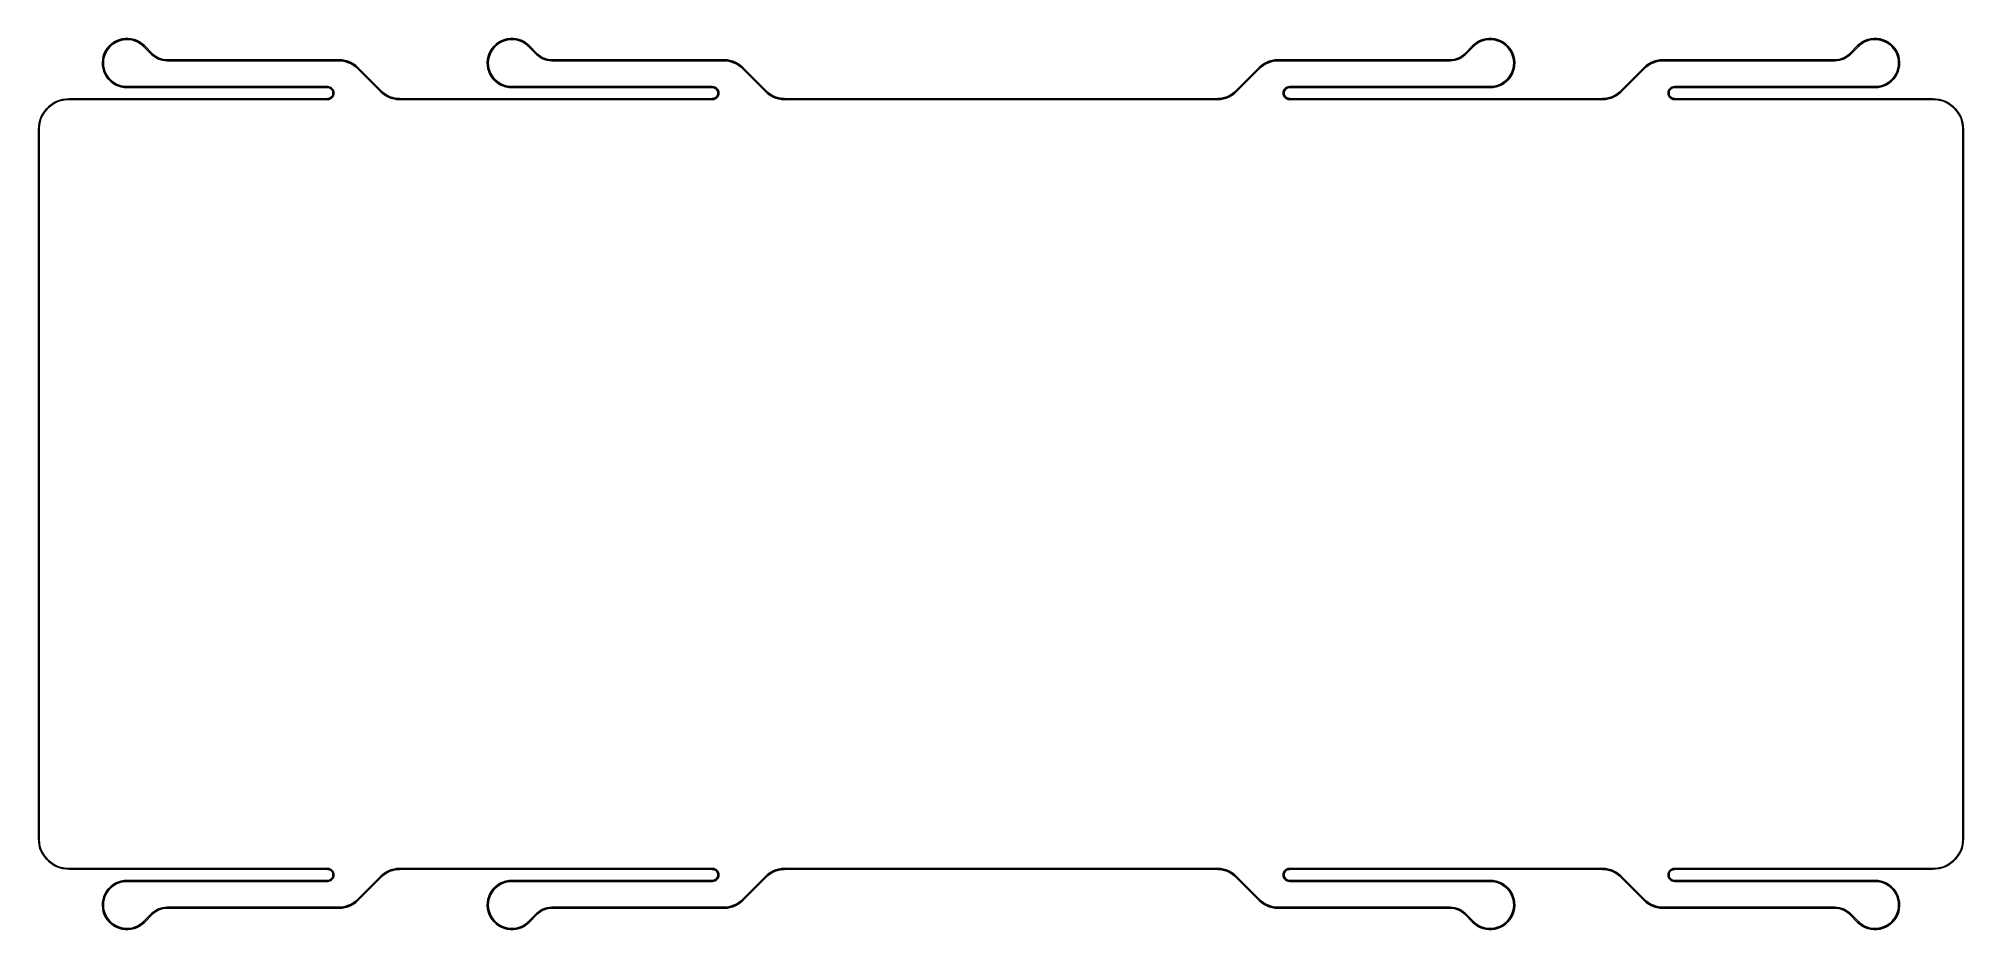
# Model space of a CAD drawing. Extents: x 24 to 214, y -113 to -25.
import ezdxf

# ---------------------------------------------------------------- set-up
doc = ezdxf.new("R2010")
doc.units = 0
doc.layers.add('BLACK', color=7, linetype='CONTINUOUS')

msp = doc.modelspace()

# ---------------------------------------------------------------- linework, layer by layer
at = {"layer": 'BLACK', "linetype": 'CONTINUOUS'}
for p, q in [((30.21275, -26.906176), (30.309748, -26.624222)), ((30.397878, -26.660727), (30.302237, -26.940535)), ((30.309748, -26.624222), (30.440531, -26.356262)), ((30.528104, -26.395244), (30.397878, -26.660727)), ((30.440531, -26.356262), (30.603132, -26.106327)), ((30.690826, -26.148341), (30.528104, -26.395244)), ((30.603132, -26.106327), (30.795105, -25.878176)), ((30.883439, -25.923974), (30.690826, -26.148341)), ((30.795105, -25.878176), (31.013562, -25.675239)), ((31.102854, -25.72574), (30.883439, -25.923974)), ((31.013562, -25.675239), (31.255218, -25.500571)), ((31.345555, -25.556815), (31.102854, -25.72574)), ((31.255218, -25.500571), (31.516437, -25.356797)), ((31.607654, -25.419906), (31.345555, -25.556815)), ((31.516437, -25.356797), (31.793292, -25.24608)), ((31.884949, -25.317207), (31.607654, -25.419906)), ((31.793292, -25.24608), (32.081617, -25.170087)), ((32.172997, -25.250364), (31.884949, -25.317207)), ((32.081617, -25.170087), (32.377077, -25.129959)), ((32.467182, -25.220449), (32.172997, -25.250364)), ((32.377077, -25.129959), (32.675227, -25.1263)), ((32.76279, -25.22794), (32.467182, -25.220449)), ((32.675227, -25.1263), (32.971582, -25.159165)), ((33.055082, -25.272717), (32.76279, -25.22794)), ((32.971582, -25.159165), (33.261686, -25.22806)), ((33.339375, -25.354064), (33.055082, -25.272717)), ((33.261686, -25.22806), (33.541174, -25.331949)), ((33.611112, -25.470676), (33.339375, -25.354064)), ((33.541174, -25.331949), (33.805843, -25.469269)), ((33.86594, -25.620685), (33.611112, -25.470676)), ((33.805843, -25.469269), (34.051713, -25.637955)), ((34.099774, -25.801686), (33.86594, -25.620685)), ((34.051713, -25.637955), (34.27506, -25.835448)), ((34.204373, -25.906179), (34.099774, -25.801686)), ((34.204377, -25.906176), (34.204373, -25.906179)), ((35.030953, -26.732752), (34.204377, -25.906176)), ((34.27506, -25.835448), (34.275087, -25.835466)), ((34.275087, -25.835466), (35.100885, -26.661264)), ((35.100885, -26.661264), (35.100892, -26.661258)), ((35.100892, -26.661258), (35.195629, -26.752008)), ((68.31275, -26.906176), (68.409748, -26.624222)), ((68.497878, -26.660727), (68.402237, -26.940535)), ((68.409748, -26.624222), (68.540531, -26.356262)), ((68.628104, -26.395244), (68.497878, -26.660727)), ((68.540531, -26.356262), (68.703132, -26.106327)), ((68.790826, -26.148341), (68.628104, -26.395244)), ((68.703132, -26.106327), (68.895105, -25.878176)), ((68.983439, -25.923974), (68.790826, -26.148341)), ((68.895105, -25.878176), (69.113562, -25.675239)), ((69.202854, -25.72574), (68.983439, -25.923974)), ((69.113562, -25.675239), (69.355218, -25.500571)), ((69.445555, -25.556815), (69.202854, -25.72574)), ((69.355218, -25.500571), (69.616437, -25.356797)), ((69.707654, -25.419906), (69.445555, -25.556815)), ((69.616437, -25.356797), (69.893292, -25.24608)), ((69.984949, -25.317207), (69.707654, -25.419906)), ((69.893292, -25.24608), (70.181617, -25.170087)), ((70.272997, -25.250364), (69.984949, -25.317207)), ((70.181617, -25.170087), (70.477077, -25.129959)), ((70.567182, -25.220449), (70.272997, -25.250364)), ((70.477077, -25.129959), (70.775227, -25.1263)), ((70.86279, -25.22794), (70.567182, -25.220449)), ((70.775227, -25.1263), (71.071582, -25.159165)), ((71.155082, -25.272717), (70.86279, -25.22794)), ((71.071582, -25.159165), (71.361686, -25.22806)), ((71.439375, -25.354064), (71.155082, -25.272717)), ((71.361686, -25.22806), (71.641174, -25.331949)), ((71.711112, -25.470676), (71.439375, -25.354064)), ((71.641174, -25.331949), (71.905843, -25.469269)), ((71.96594, -25.620685), (71.711112, -25.470676)), ((71.905843, -25.469269), (72.151713, -25.637955)), ((72.199774, -25.801686), (71.96594, -25.620685)), ((72.151713, -25.637955), (72.37506, -25.835448)), ((72.304373, -25.906179), (72.199774, -25.801686)), ((72.304377, -25.906176), (72.304373, -25.906179)), ((73.130953, -26.732752), (72.304377, -25.906176)), ((72.37506, -25.835448), (72.375087, -25.835466)), ((72.375087, -25.835466), (73.200885, -26.661264)), ((73.200885, -26.661264), (73.200892, -26.661258)), ((73.200892, -26.661258), (73.295629, -26.752008)), ((164.853851, -26.752024), (164.948257, -26.661592)), ((164.948257, -26.661592), (165.774381, -25.835469)), ((165.845091, -25.906179), (165.018515, -26.732755)), ((165.774381, -25.835469), (165.997749, -25.63796)), ((165.949689, -25.801689), (165.845091, -25.90618)), ((165.845091, -25.90618), (165.845091, -25.906179)), ((166.183518, -25.620692), (165.949689, -25.801689)), ((165.997749, -25.63796), (166.243613, -25.469279)), ((166.438341, -25.470688), (166.183518, -25.620692)), ((166.243613, -25.469279), (166.508277, -25.331962)), ((166.710073, -25.354079), (166.438341, -25.470688)), ((166.508277, -25.331962), (166.78776, -25.228076)), ((166.99436, -25.272735), (166.710073, -25.354079)), ((166.78776, -25.228076), (167.077858, -25.159183)), ((167.286646, -25.227958), (166.99436, -25.272735)), ((167.077858, -25.159183), (167.374207, -25.126318)), ((167.582247, -25.220468), (167.286646, -25.227958)), ((167.374207, -25.126318), (167.67235, -25.129977)), ((167.876425, -25.250382), (167.582247, -25.220468)), ((167.67235, -25.129977), (167.967803, -25.170105)), ((168.164467, -25.317224), (167.876425, -25.250382)), ((167.967803, -25.170105), (168.256123, -25.246096)), ((168.441757, -25.41992), (168.164467, -25.317224)), ((168.256123, -25.246096), (168.532972, -25.35681)), ((168.70385, -25.556825), (168.441757, -25.41992)), ((168.532972, -25.35681), (168.794186, -25.50058)), ((168.946546, -25.725746), (168.70385, -25.556825)), ((168.794186, -25.50058), (169.035837, -25.675244)), ((169.165957, -25.923975), (168.946546, -25.725746)), ((169.035837, -25.675244), (169.254291, -25.878176)), ((169.358566, -26.148336), (169.165957, -25.923975)), ((169.254291, -25.878176), (169.44626, -26.106322)), ((169.521287, -26.395233), (169.358566, -26.148336)), ((169.44626, -26.106322), (169.608858, -26.356251)), ((169.651511, -26.660709), (169.521287, -26.395233)), ((169.608858, -26.356251), (169.73964, -26.624204)), ((169.747151, -26.940511), (169.651511, -26.660709)), ((169.73964, -26.624204), (169.836638, -26.906151)), ((202.953851, -26.752024), (203.048257, -26.661592)), ((203.048257, -26.661592), (203.874381, -25.835469)), ((203.945091, -25.906179), (203.118515, -26.732755)), ((203.874381, -25.835469), (204.097749, -25.63796)), ((204.049689, -25.801689), (203.945091, -25.90618)), ((203.945091, -25.90618), (203.945091, -25.906179)), ((204.283518, -25.620692), (204.049689, -25.801689)), ((204.097749, -25.63796), (204.343613, -25.469279)), ((204.538341, -25.470688), (204.283518, -25.620692)), ((204.343613, -25.469279), (204.608277, -25.331962)), ((204.810073, -25.354079), (204.538341, -25.470688)), ((204.608277, -25.331962), (204.88776, -25.228076)), ((205.09436, -25.272735), (204.810073, -25.354079)), ((204.88776, -25.228076), (205.177858, -25.159183)), ((205.386646, -25.227958), (205.09436, -25.272735)), ((205.177858, -25.159183), (205.474207, -25.126318)), ((205.682247, -25.220468), (205.386646, -25.227958)), ((205.474207, -25.126318), (205.77235, -25.129977)), ((205.976425, -25.250382), (205.682247, -25.220468)), ((205.77235, -25.129977), (206.067803, -25.170105)), ((206.264467, -25.317224), (205.976425, -25.250382)), ((206.067803, -25.170105), (206.356123, -25.246096)), ((206.541757, -25.41992), (206.264467, -25.317224)), ((206.356123, -25.246096), (206.632972, -25.35681)), ((206.80385, -25.556825), (206.541757, -25.41992)), ((206.632972, -25.35681), (206.894186, -25.50058)), ((207.046546, -25.725746), (206.80385, -25.556825)), ((206.894186, -25.50058), (207.135837, -25.675244)), ((207.265957, -25.923975), (207.046546, -25.725746)), ((207.135837, -25.675244), (207.354291, -25.878176)), ((207.458566, -26.148336), (207.265957, -25.923975)), ((207.354291, -25.878176), (207.54626, -26.106322)), ((207.621287, -26.395233), (207.458566, -26.148336)), ((207.54626, -26.106322), (207.708858, -26.356251)), ((207.751511, -26.660709), (207.621287, -26.395233)), ((207.708858, -26.356251), (207.83964, -26.624204)), ((207.847151, -26.940511), (207.751511, -26.660709)), ((207.83964, -26.624204), (207.936638, -26.906151)), ((30.125413, -27.494956), (30.150995, -27.197883)), ((30.136388, -27.792926), (30.125413, -27.494956)), ((30.183756, -28.087312), (30.136388, -27.792926)), ((30.150995, -27.197883), (30.21275, -26.906176)), ((30.266803, -28.373685), (30.183756, -28.087312)), ((30.242713, -27.230184), (30.220259, -27.525032)), ((30.220259, -27.525032), (30.235237, -27.820355)), ((30.235237, -27.820355), (30.287405, -28.111419)), ((30.302237, -26.940535), (30.242713, -27.230184)), ((30.38428, -28.647739), (30.266803, -28.373685)), ((30.287405, -28.111419), (30.375927, -28.39356)), ((30.375927, -28.39356), (30.499386, -28.662256)), ((35.031536, -26.733142), (35.030953, -26.732752)), ((35.03174, -26.73352), (35.031536, -26.733142)), ((35.031753, -26.733506), (35.03174, -26.73352)), ((35.210425, -26.886731), (35.031753, -26.733506)), ((35.195629, -26.752008), (35.406682, -26.907893)), ((35.404713, -27.019599), (35.210425, -26.886731)), ((35.612308, -27.130532), (35.404713, -27.019599)), ((35.406682, -26.907893), (35.635808, -27.035738)), ((35.830744, -27.21821), (35.612308, -27.130532)), ((35.635808, -27.035738), (35.879305, -27.133476)), ((36.057425, -27.281593), (35.830744, -27.21821)), ((35.879305, -27.133476), (36.133235, -27.199526)), ((36.289658, -27.319927), (36.057425, -27.281593)), ((36.133235, -27.199526), (36.393494, -27.232822)), ((36.524684, -27.332757), (36.289658, -27.319927)), ((36.393494, -27.232822), (36.524684, -27.232757)), ((36.524684, -27.232757), (36.524687, -27.232758)), ((36.524687, -27.332755), (36.524684, -27.332757)), ((36.524687, -27.232758), (36.524694, -27.232757)), ((36.524694, -27.332757), (36.524687, -27.332755)), ((36.524694, -27.232757), (53.562689, -27.232757)), ((53.562689, -27.332757), (36.524694, -27.332757)), ((53.562689, -27.232757), (53.85712, -27.24929)), ((53.704753, -27.332756), (53.562689, -27.332757)), ((53.987096, -27.364567), (53.704753, -27.332756)), ((53.85712, -27.24929), (54.147849, -27.298685)), ((54.264101, -27.427789), (53.987096, -27.364567)), ((54.147849, -27.298685), (54.43122, -27.380319)), ((54.532286, -27.521627), (54.264101, -27.427789)), ((54.43122, -27.380319), (54.703669, -27.493167)), ((54.788279, -27.644902), (54.532286, -27.521627)), ((54.703669, -27.493167), (54.961771, -27.63581)), ((55.02886, -27.796064), (54.788279, -27.644902)), ((54.961771, -27.63581), (55.202279, -27.806453)), ((55.251004, -27.973211), (55.02886, -27.796064)), ((55.202279, -27.806453), (55.422169, -28.002951)), ((55.351336, -28.073539), (55.251004, -27.973211)), ((55.351435, -28.073687), (55.351336, -28.073539)), ((55.351435, -28.073688), (55.351435, -28.073687)), ((55.351437, -28.073689), (55.351435, -28.073688)), ((57.684027, -30.40628), (55.351437, -28.073689)), ((55.422169, -28.002951), (55.422145, -28.002976)), ((55.422145, -28.002976), (55.422146, -28.002978)), ((55.422146, -28.002978), (57.754739, -30.33557)), ((68.225413, -27.494956), (68.250995, -27.197883)), ((68.236388, -27.792926), (68.225413, -27.494956)), ((68.283756, -28.087312), (68.236388, -27.792926)), ((68.250995, -27.197883), (68.31275, -26.906176)), ((68.366803, -28.373685), (68.283756, -28.087312)), ((68.342713, -27.230184), (68.320259, -27.525032)), ((68.320259, -27.525032), (68.335237, -27.820355)), ((68.335237, -27.820355), (68.387405, -28.111419)), ((68.402237, -26.940535), (68.342713, -27.230184)), ((68.48428, -28.647739), (68.366803, -28.373685)), ((68.387405, -28.111419), (68.475927, -28.39356)), ((68.475927, -28.39356), (68.599386, -28.662256)), ((73.131536, -26.733142), (73.130953, -26.732752)), ((73.13174, -26.73352), (73.131536, -26.733142)), ((73.131753, -26.733506), (73.13174, -26.73352)), ((73.310425, -26.886731), (73.131753, -26.733506)), ((73.295629, -26.752008), (73.506682, -26.907893)), ((73.504713, -27.019599), (73.310425, -26.886731)), ((73.712308, -27.130532), (73.504713, -27.019599)), ((73.506682, -26.907893), (73.735808, -27.035738)), ((73.930744, -27.21821), (73.712308, -27.130532)), ((73.735808, -27.035738), (73.979305, -27.133476)), ((74.157425, -27.281593), (73.930744, -27.21821)), ((73.979305, -27.133476), (74.233235, -27.199526)), ((74.389658, -27.319927), (74.157425, -27.281593)), ((74.233235, -27.199526), (74.493494, -27.232822)), ((74.624684, -27.332757), (74.389658, -27.319927)), ((74.493494, -27.232822), (74.624684, -27.232757)), ((74.624684, -27.232757), (74.624687, -27.232758)), ((74.624687, -27.332755), (74.624684, -27.332757)), ((74.624687, -27.232758), (74.624694, -27.232757)), ((74.624694, -27.332757), (74.624687, -27.332755)), ((74.624694, -27.232757), (91.662689, -27.232757)), ((91.662689, -27.332757), (74.624694, -27.332757)), ((91.662689, -27.232757), (91.95712, -27.24929)), ((91.804753, -27.332756), (91.662689, -27.332757)), ((92.087096, -27.364567), (91.804753, -27.332756)), ((91.95712, -27.24929), (92.247849, -27.298685)), ((92.364101, -27.427789), (92.087096, -27.364567)), ((92.247849, -27.298685), (92.53122, -27.380319)), ((92.632286, -27.521627), (92.364101, -27.427789)), ((92.53122, -27.380319), (92.803669, -27.493167)), ((92.888279, -27.644902), (92.632286, -27.521627)), ((92.803669, -27.493167), (93.061771, -27.63581)), ((93.12886, -27.796064), (92.888279, -27.644902)), ((93.061771, -27.63581), (93.302279, -27.806453)), ((93.351004, -27.973211), (93.12886, -27.796064)), ((93.302279, -27.806453), (93.522169, -28.002951)), ((93.451336, -28.073539), (93.351004, -27.973211)), ((93.451435, -28.073687), (93.451336, -28.073539)), ((93.451435, -28.073688), (93.451435, -28.073687)), ((93.451437, -28.073689), (93.451435, -28.073688)), ((95.784027, -30.40628), (93.451437, -28.073689)), ((93.522169, -28.002951), (93.522145, -28.002976)), ((93.522145, -28.002976), (93.522146, -28.002978)), ((93.522146, -28.002978), (95.854739, -30.33557)), ((142.294732, -30.33557), (144.627323, -28.002979)), ((144.698034, -28.07369), (142.365441, -30.406281)), ((144.627323, -28.002979), (144.627327, -28.002976)), ((144.627327, -28.002976), (144.84721, -27.806481)), ((144.798488, -27.973239), (144.698033, -28.07369)), ((144.698033, -28.07369), (144.698034, -28.07369)), ((145.020628, -27.796091), (144.798488, -27.973239)), ((144.84721, -27.806481), (145.087714, -27.635837)), ((145.261205, -27.644928), (145.020628, -27.796091)), ((145.087714, -27.635837), (145.345811, -27.493193)), ((145.517194, -27.521652), (145.261205, -27.644928)), ((145.345811, -27.493193), (145.618257, -27.380343)), ((145.785375, -27.427811), (145.517194, -27.521652)), ((145.618257, -27.380343), (145.901624, -27.298706)), ((146.062377, -27.364586), (145.785375, -27.427811)), ((145.901624, -27.298706), (146.19235, -27.249309)), ((146.344717, -27.332773), (146.062377, -27.364586)), ((146.19235, -27.249309), (146.486694, -27.232776)), ((146.486779, -27.332772), (146.344717, -27.332773)), ((146.486694, -27.232776), (146.486779, -27.23276)), ((146.486779, -27.23276), (163.524774, -27.23276)), ((163.524774, -27.33276), (146.486779, -27.33276)), ((146.486779, -27.33276), (146.486779, -27.332772)), ((163.524774, -27.23276), (163.52478, -27.232761)), ((163.52478, -27.332758), (163.524774, -27.33276)), ((163.52478, -27.232761), (163.524784, -27.23276)), ((163.524784, -27.33276), (163.52478, -27.332758)), ((163.524784, -27.23276), (163.524784, -27.232756)), ((163.524784, -27.232756), (163.655975, -27.232823)), ((163.524797, -27.332755), (163.524784, -27.332758)), ((163.524784, -27.332758), (163.524784, -27.33276)), ((163.75981, -27.319929), (163.524797, -27.332755)), ((163.655975, -27.232823), (163.916235, -27.199531)), ((163.992045, -27.281598), (163.75981, -27.319929)), ((163.916235, -27.199531), (164.170168, -27.133484)), ((164.218728, -27.218219), (163.992045, -27.281598)), ((164.170168, -27.133484), (164.413667, -27.035749)), ((164.437165, -27.130543), (164.218728, -27.218219)), ((164.413667, -27.035749), (164.642796, -26.907907)), ((164.644763, -27.019613), (164.437165, -27.130543)), ((164.642796, -26.907907), (164.853851, -26.752024)), ((164.839053, -26.886747), (164.644763, -27.019613)), ((165.017728, -26.733524), (164.839053, -26.886747)), ((165.017931, -26.733144), (165.017728, -26.733524)), ((165.018515, -26.732755), (165.017931, -26.733144)), ((169.550021, -28.662197), (169.673475, -28.393505)), ((169.782598, -28.37363), (169.665126, -28.647679)), ((169.673475, -28.393505), (169.761993, -28.111369)), ((169.806676, -27.230153), (169.747151, -26.940511)), ((169.761993, -28.111369), (169.814157, -27.820311)), ((169.865641, -28.087262), (169.782598, -28.37363)), ((169.829131, -27.524995), (169.806676, -27.230153)), ((169.814157, -27.820311), (169.829131, -27.524995)), ((169.836638, -26.906151), (169.898394, -27.197852)), ((169.913005, -27.792882), (169.865641, -28.087262)), ((169.898394, -27.197852), (169.923977, -27.494918)), ((169.923977, -27.494918), (169.913005, -27.792882)), ((180.394732, -30.33557), (182.727323, -28.002979)), ((182.798034, -28.07369), (180.465441, -30.406281)), ((182.727323, -28.002979), (182.727327, -28.002976)), ((182.727327, -28.002976), (182.94721, -27.806481)), ((182.898488, -27.973239), (182.798033, -28.07369)), ((182.798033, -28.07369), (182.798034, -28.07369)), ((183.120628, -27.796091), (182.898488, -27.973239)), ((182.94721, -27.806481), (183.187714, -27.635837)), ((183.361205, -27.644928), (183.120628, -27.796091)), ((183.187714, -27.635837), (183.445811, -27.493193)), ((183.617194, -27.521652), (183.361205, -27.644928)), ((183.445811, -27.493193), (183.718257, -27.380343)), ((183.885375, -27.427811), (183.617194, -27.521652)), ((183.718257, -27.380343), (184.001624, -27.298706)), ((184.162377, -27.364586), (183.885375, -27.427811)), ((184.001624, -27.298706), (184.29235, -27.249309)), ((184.444717, -27.332773), (184.162377, -27.364586)), ((184.29235, -27.249309), (184.586694, -27.232776)), ((184.586779, -27.332772), (184.444717, -27.332773)), ((184.586694, -27.232776), (184.586779, -27.23276)), ((184.586779, -27.23276), (201.624774, -27.23276)), ((201.624774, -27.33276), (184.586779, -27.33276)), ((184.586779, -27.33276), (184.586779, -27.332772)), ((201.624774, -27.23276), (201.62478, -27.232761)), ((201.62478, -27.332758), (201.624774, -27.33276)), ((201.62478, -27.232761), (201.624784, -27.23276)), ((201.624784, -27.33276), (201.62478, -27.332758)), ((201.624784, -27.23276), (201.624784, -27.232756)), ((201.624784, -27.232756), (201.755975, -27.232823)), ((201.624797, -27.332755), (201.624784, -27.332758)), ((201.624784, -27.332758), (201.624784, -27.33276)), ((201.85981, -27.319929), (201.624797, -27.332755)), ((201.755975, -27.232823), (202.016235, -27.199531)), ((202.092045, -27.281598), (201.85981, -27.319929)), ((202.016235, -27.199531), (202.270168, -27.133484)), ((202.318728, -27.218219), (202.092045, -27.281598)), ((202.270168, -27.133484), (202.513667, -27.035749)), ((202.537165, -27.130543), (202.318728, -27.218219)), ((202.513667, -27.035749), (202.742796, -26.907907)), ((202.744763, -27.019613), (202.537165, -27.130543)), ((202.742796, -26.907907), (202.953851, -26.752024)), ((202.939053, -26.886747), (202.744763, -27.019613)), ((203.117728, -26.733524), (202.939053, -26.886747)), ((203.117931, -26.733144), (203.117728, -26.733524)), ((203.118515, -26.732755), (203.117931, -26.733144)), ((207.650021, -28.662197), (207.773475, -28.393505)), ((207.882598, -28.37363), (207.765126, -28.647679)), ((207.773475, -28.393505), (207.861993, -28.111369)), ((207.906676, -27.230153), (207.847151, -26.940511)), ((207.861993, -28.111369), (207.914157, -27.820311)), ((207.965641, -28.087262), (207.882598, -28.37363)), ((207.929131, -27.524995), (207.906676, -27.230153)), ((207.914157, -27.820311), (207.929131, -27.524995)), ((207.936638, -26.906151), (207.998394, -27.197852)), ((208.013005, -27.792882), (207.965641, -28.087262)), ((207.998394, -27.197852), (208.023977, -27.494918)), ((208.023977, -27.494918), (208.013005, -27.792882)), ((30.534422, -28.905352), (30.38428, -28.647739)), ((30.499386, -28.662256), (30.655802, -28.913202)), ((30.714969, -29.142648), (30.534422, -28.905352)), ((30.655802, -28.913202), (30.842669, -29.142376)), ((30.923205, -29.356059), (30.714969, -29.142648)), ((30.842669, -29.142376), (31.056992, -29.346104)), ((31.155999, -29.542374), (30.923205, -29.356059)), ((31.056992, -29.346104), (31.295336, -29.521123)), ((31.40985, -29.698792), (31.155999, -29.542374)), ((31.295336, -29.521123), (31.553883, -29.664628)), ((31.680939, -29.822959), (31.40985, -29.698792)), ((31.553883, -29.664628), (31.828487, -29.774318)), ((31.965188, -29.913008), (31.680939, -29.822959)), ((31.828487, -29.774318), (32.11475, -29.848436)), ((32.258323, -29.967585), (31.965188, -29.913008)), ((32.11475, -29.848436), (32.408083, -29.885794)), ((32.555934, -29.985869), (32.258323, -29.967585)), ((32.408083, -29.885794), (32.555934, -29.885869)), ((32.555934, -29.885869), (52.399734, -29.885875)), ((52.39973, -29.985874), (32.555934, -29.985869)), ((52.399731, -29.985875), (52.39973, -29.985874)), ((52.465943, -29.985879), (52.399731, -29.985875)), ((52.399734, -29.885875), (52.399735, -29.885875)), ((52.399735, -29.885875), (52.399737, -29.885875)), ((52.399737, -29.885875), (52.543329, -29.902062)), ((52.594518, -30.017576), (52.465943, -29.985879)), ((52.543329, -29.902062), (52.67972, -29.949794)), ((52.711771, -30.079121), (52.594518, -30.017576)), ((52.67972, -29.949794), (52.80207, -30.026678)), ((52.810889, -30.166938), (52.711771, -30.079121)), ((52.80207, -30.026678), (52.904245, -30.128859)), ((52.886112, -30.275922), (52.810889, -30.166938)), ((52.933069, -30.399741), (52.886112, -30.275922)), ((52.904245, -30.128859), (52.981122, -30.251213)), ((52.94903, -30.5312), (52.933069, -30.399741)), ((52.981122, -30.251213), (53.028847, -30.387607)), ((53.028847, -30.387607), (53.045025, -30.5312)), ((57.684025, -30.406283), (57.684027, -30.40628)), ((57.903911, -30.602784), (57.684025, -30.406283)), ((57.754739, -30.33557), (57.754749, -30.335585)), ((57.754749, -30.335585), (57.85519, -30.436026)), ((57.85519, -30.436026), (58.077329, -30.613176)), ((68.634422, -28.905352), (68.48428, -28.647739)), ((68.599386, -28.662256), (68.755802, -28.913202)), ((68.814969, -29.142648), (68.634422, -28.905352)), ((68.755802, -28.913202), (68.942669, -29.142376)), ((69.023205, -29.356059), (68.814969, -29.142648)), ((68.942669, -29.142376), (69.156992, -29.346104)), ((69.255999, -29.542374), (69.023205, -29.356059)), ((69.156992, -29.346104), (69.395336, -29.521123)), ((69.50985, -29.698792), (69.255999, -29.542374)), ((69.395336, -29.521123), (69.653883, -29.664628)), ((69.780939, -29.822959), (69.50985, -29.698792)), ((69.653883, -29.664628), (69.928487, -29.774318)), ((70.065188, -29.913008), (69.780939, -29.822959)), ((69.928487, -29.774318), (70.21475, -29.848436)), ((70.358323, -29.967585), (70.065188, -29.913008)), ((70.21475, -29.848436), (70.508083, -29.885794)), ((70.655934, -29.985869), (70.358323, -29.967585)), ((70.508083, -29.885794), (70.655934, -29.885869)), ((70.655934, -29.885869), (90.499734, -29.885875)), ((90.49973, -29.985874), (70.655934, -29.985869)), ((90.499731, -29.985875), (90.49973, -29.985874)), ((90.565943, -29.985879), (90.499731, -29.985875)), ((90.499734, -29.885875), (90.499735, -29.885875)), ((90.499735, -29.885875), (90.499737, -29.885875)), ((90.499737, -29.885875), (90.643329, -29.902062)), ((90.694518, -30.017576), (90.565943, -29.985879)), ((90.643329, -29.902062), (90.77972, -29.949794)), ((90.811771, -30.079121), (90.694518, -30.017576)), ((90.77972, -29.949794), (90.90207, -30.026678)), ((90.910889, -30.166938), (90.811771, -30.079121)), ((90.90207, -30.026678), (91.004245, -30.128859)), ((90.986112, -30.275922), (90.910889, -30.166938)), ((91.033069, -30.399741), (90.986112, -30.275922)), ((91.004245, -30.128859), (91.081122, -30.251213)), ((91.04903, -30.5312), (91.033069, -30.399741)), ((91.081122, -30.251213), (91.128847, -30.387607)), ((91.128847, -30.387607), (91.145025, -30.5312)), ((95.784025, -30.406283), (95.784027, -30.40628)), ((96.003911, -30.602784), (95.784025, -30.406283)), ((95.854739, -30.33557), (95.854749, -30.335585)), ((95.854749, -30.335585), (95.95519, -30.436026)), ((95.95519, -30.436026), (96.177329, -30.613176)), ((141.972136, -30.613171), (142.194275, -30.436024)), ((142.36544, -30.406284), (142.145554, -30.602782)), ((142.194275, -30.436024), (142.29473, -30.335572)), ((142.29473, -30.335572), (142.294732, -30.33557)), ((142.365441, -30.406281), (142.36544, -30.406284)), ((147.0044, -30.5312), (147.02058, -30.387602)), ((147.02058, -30.387602), (147.068309, -30.251205)), ((147.068309, -30.251205), (147.145194, -30.12885)), ((147.116358, -30.399738), (147.100395, -30.5312)), ((147.163319, -30.275917), (147.116358, -30.399738)), ((147.145194, -30.12885), (147.247378, -30.026671)), ((147.238549, -30.166933), (147.163319, -30.275917)), ((147.337675, -30.07912), (147.238549, -30.166933)), ((147.247378, -30.026671), (147.369739, -29.949793)), ((147.454936, -30.017582), (147.337675, -30.07912)), ((147.369739, -29.949793), (147.506138, -29.902072)), ((147.583517, -29.985897), (147.454936, -30.017582)), ((147.506138, -29.902072), (147.649475, -29.885929)), ((147.649731, -29.9859), (147.583517, -29.985897)), ((147.649475, -29.885929), (147.649734, -29.885878)), ((147.649732, -29.985877), (147.649731, -29.985878)), ((147.649731, -29.985878), (147.649731, -29.9859)), ((147.649734, -29.985878), (147.649732, -29.985877)), ((147.649734, -29.885878), (167.493532, -29.885872)), ((167.493534, -29.985872), (147.649734, -29.985878)), ((167.493532, -29.885872), (167.493533, -29.885872)), ((167.493533, -29.88581), (167.641381, -29.885733)), ((167.493533, -29.885872), (167.493533, -29.88581)), ((167.493535, -29.985872), (167.493534, -29.985871)), ((167.493534, -29.985871), (167.493534, -29.985872)), ((167.493984, -29.985782), (167.493535, -29.985871)), ((167.493535, -29.985871), (167.493535, -29.985872)), ((167.791139, -29.967522), (167.493984, -29.985782)), ((167.641381, -29.885733), (167.934707, -29.848371)), ((168.084267, -29.912942), (167.791139, -29.967522)), ((167.934707, -29.848371), (168.220962, -29.774251)), ((168.368509, -29.82289), (168.084267, -29.912942)), ((168.220962, -29.774251), (168.49556, -29.664559)), ((168.63959, -29.698722), (168.368509, -29.82289)), ((168.49556, -29.664559), (168.754098, -29.521054)), ((168.893433, -29.542304), (168.63959, -29.698722)), ((168.754098, -29.521054), (168.992435, -29.346036)), ((169.126221, -29.35599), (168.893433, -29.542304)), ((168.992435, -29.346036), (169.206751, -29.142309)), ((169.33445, -29.142581), (169.126221, -29.35599)), ((169.206751, -29.142309), (169.393611, -28.913138)), ((169.51499, -28.905288), (169.33445, -29.142581)), ((169.393611, -28.913138), (169.550021, -28.662197)), ((169.665126, -28.647679), (169.51499, -28.905288)), ((180.072136, -30.613171), (180.294275, -30.436024)), ((180.46544, -30.406284), (180.245554, -30.602782)), ((180.294275, -30.436024), (180.39473, -30.335572)), ((180.39473, -30.335572), (180.394732, -30.33557)), ((180.465441, -30.406281), (180.46544, -30.406284)), ((185.1044, -30.5312), (185.12058, -30.387602)), ((185.12058, -30.387602), (185.168309, -30.251205)), ((185.168309, -30.251205), (185.245194, -30.12885)), ((185.216358, -30.399738), (185.200395, -30.5312)), ((185.263319, -30.275917), (185.216358, -30.399738)), ((185.245194, -30.12885), (185.347378, -30.026671)), ((185.338549, -30.166933), (185.263319, -30.275917)), ((185.437675, -30.07912), (185.338549, -30.166933)), ((185.347378, -30.026671), (185.469739, -29.949793)), ((185.554936, -30.017582), (185.437675, -30.07912)), ((185.469739, -29.949793), (185.606138, -29.902072)), ((185.683517, -29.985897), (185.554936, -30.017582)), ((185.606138, -29.902072), (185.749475, -29.885929)), ((185.749731, -29.9859), (185.683517, -29.985897)), ((185.749475, -29.885929), (185.749734, -29.885878)), ((185.749732, -29.985877), (185.749731, -29.985878)), ((185.749731, -29.985878), (185.749731, -29.9859)), ((185.749734, -29.985878), (185.749732, -29.985877)), ((185.749734, -29.885878), (205.593532, -29.885872)), ((205.593534, -29.985872), (185.749734, -29.985878)), ((205.593532, -29.885872), (205.593533, -29.885872)), ((205.593533, -29.88581), (205.741381, -29.885733)), ((205.593533, -29.885872), (205.593533, -29.88581)), ((205.593535, -29.985872), (205.593534, -29.985871)), ((205.593534, -29.985871), (205.593534, -29.985872)), ((205.593984, -29.985782), (205.593535, -29.985871)), ((205.593535, -29.985871), (205.593535, -29.985872)), ((205.891139, -29.967522), (205.593984, -29.985782)), ((205.741381, -29.885733), (206.034707, -29.848371)), ((206.184267, -29.912942), (205.891139, -29.967522)), ((206.034707, -29.848371), (206.320962, -29.774251)), ((206.468509, -29.82289), (206.184267, -29.912942)), ((206.320962, -29.774251), (206.59556, -29.664559)), ((206.73959, -29.698722), (206.468509, -29.82289)), ((206.59556, -29.664559), (206.854098, -29.521054)), ((206.993433, -29.542304), (206.73959, -29.698722)), ((206.854098, -29.521054), (207.092435, -29.346036)), ((207.226221, -29.35599), (206.993433, -29.542304)), ((207.092435, -29.346036), (207.306751, -29.142309)), ((207.43445, -29.142581), (207.226221, -29.35599)), ((207.306751, -29.142309), (207.493611, -28.913138)), ((207.61499, -28.905288), (207.43445, -29.142581)), ((207.493611, -28.913138), (207.650021, -28.662197)), ((207.765126, -28.647679), (207.61499, -28.905288)), ((24.204965, -32.613964), (24.377417, -32.348419)), ((24.509511, -32.251675), (24.326223, -32.503942)), ((24.377417, -32.348419), (24.576681, -32.102355)), ((24.718163, -32.019948), (24.509511, -32.251675)), ((24.576681, -32.102355), (24.800573, -31.878467)), ((24.949894, -31.811301), (24.718163, -32.019948)), ((24.800573, -31.878467), (25.046641, -31.679209)), ((25.202165, -31.628019), (24.949894, -31.811301)), ((25.046641, -31.679209), (25.312189, -31.506763)), ((25.472212, -31.47211), (25.202165, -31.628019)), ((25.312189, -31.506763), (25.594308, -31.363019)), ((25.757077, -31.345282), (25.472212, -31.47211)), ((25.594308, -31.363019), (25.889907, -31.249551)), ((26.053638, -31.248925), (25.757077, -31.345282)), ((25.889907, -31.249551), (26.195746, -31.167603)), ((26.358646, -31.184094), (26.053638, -31.248925)), ((26.195746, -31.167603), (26.508477, -31.118072)), ((26.66876, -31.151501), (26.358646, -31.184094)), ((26.508477, -31.118072), (26.824664, -31.101501)), ((26.824671, -31.151501), (26.66876, -31.151501)), ((26.824664, -31.101501), (26.824671, -31.1015)), ((26.824671, -31.1015), (52.359119, -31.101497)), ((52.359118, -31.151497), (26.824671, -31.1515)), ((26.824671, -31.1515), (26.824671, -31.151501)), ((52.370347, -31.16695), (52.359118, -31.151497)), ((52.359119, -31.101497), (52.370342, -31.086048)), ((52.370342, -31.086048), (52.399731, -31.076497)), ((52.399737, -31.176497), (52.370347, -31.16695)), ((52.399731, -31.076497), (52.399731, -31.076525)), ((52.399731, -31.076525), (52.465943, -31.076521)), ((52.543329, -31.160338), (52.399737, -31.176525)), ((52.399737, -31.176525), (52.399737, -31.176497)), ((52.465943, -31.076521), (52.594518, -31.044824)), ((52.67972, -31.112606), (52.543329, -31.160338)), ((52.594518, -31.044824), (52.711771, -30.983279)), ((52.80207, -31.035722), (52.67972, -31.112606)), ((52.711771, -30.983279), (52.810889, -30.895462)), ((52.904245, -30.933541), (52.80207, -31.035722)), ((52.810889, -30.895462), (52.886112, -30.786478)), ((52.886112, -30.786478), (52.933069, -30.662659)), ((52.981122, -30.811187), (52.904245, -30.933541)), ((52.933069, -30.662659), (52.94903, -30.5312)), ((53.028847, -30.674793), (52.981122, -30.811187)), ((53.045025, -30.5312), (53.028847, -30.674793)), ((58.144415, -30.77343), (57.903911, -30.602784)), ((58.077329, -30.613176), (58.317906, -30.76434)), ((58.402513, -30.916076), (58.144415, -30.77343)), ((58.317906, -30.76434), (58.573896, -30.887619)), ((58.674959, -31.028928), (58.402513, -30.916076)), ((58.573896, -30.887619), (58.842078, -30.981461)), ((58.958327, -31.110566), (58.674959, -31.028928)), ((58.842078, -30.981461), (59.119081, -31.044686)), ((59.249054, -31.159964), (58.958327, -31.110566)), ((59.119081, -31.044686), (59.401421, -31.076499)), ((59.543484, -31.1765), (59.249054, -31.159964)), ((59.401421, -31.076499), (59.543484, -31.0765)), ((59.543484, -31.0765), (59.572874, -31.086049)), ((59.572873, -31.166951), (59.543484, -31.1765)), ((59.584099, -31.151499), (59.572873, -31.166951)), ((59.572874, -31.086049), (59.584099, -31.101499)), ((59.584099, -31.101499), (90.459119, -31.101497)), ((90.459118, -31.151497), (59.584099, -31.151499)), ((90.470347, -31.16695), (90.459118, -31.151497)), ((90.459119, -31.101497), (90.470342, -31.086048)), ((90.470342, -31.086048), (90.499731, -31.076497)), ((90.499737, -31.176497), (90.470347, -31.16695)), ((90.499731, -31.076497), (90.499731, -31.076525)), ((90.499731, -31.076525), (90.565943, -31.076521)), ((90.643329, -31.160338), (90.499737, -31.176525)), ((90.499737, -31.176525), (90.499737, -31.176497)), ((90.565943, -31.076521), (90.694518, -31.044824)), ((90.77972, -31.112606), (90.643329, -31.160338)), ((90.694518, -31.044824), (90.811771, -30.983279)), ((90.90207, -31.035722), (90.77972, -31.112606)), ((90.811771, -30.983279), (90.910889, -30.895462)), ((91.004245, -30.933541), (90.90207, -31.035722)), ((90.910889, -30.895462), (90.986112, -30.786478)), ((90.986112, -30.786478), (91.033069, -30.662659)), ((91.081122, -30.811187), (91.004245, -30.933541)), ((91.033069, -30.662659), (91.04903, -30.5312)), ((91.128847, -30.674793), (91.081122, -30.811187)), ((91.145025, -30.5312), (91.128847, -30.674793)), ((96.244415, -30.77343), (96.003911, -30.602784)), ((96.177329, -30.613176), (96.417906, -30.76434)), ((96.502513, -30.916076), (96.244415, -30.77343)), ((96.417906, -30.76434), (96.673896, -30.887619)), ((96.774959, -31.028928), (96.502513, -30.916076)), ((96.673896, -30.887619), (96.942078, -30.981461)), ((97.058327, -31.110566), (96.774959, -31.028928)), ((96.942078, -30.981461), (97.219081, -31.044686)), ((97.349054, -31.159964), (97.058327, -31.110566)), ((97.219081, -31.044686), (97.501421, -31.076499)), ((97.643484, -31.1765), (97.349054, -31.159964)), ((97.501421, -31.076499), (97.643484, -31.0765)), ((97.643484, -31.0765), (97.672874, -31.086049)), ((97.672873, -31.166951), (97.643484, -31.1765)), ((97.684099, -31.1515), (97.672873, -31.166951)), ((97.672874, -31.086049), (97.684099, -31.1015)), ((97.684099, -31.1015), (140.465368, -31.101502)), ((140.465368, -31.151502), (97.684099, -31.1515)), ((140.465368, -31.101502), (140.476595, -31.086052)), ((140.476594, -31.166954), (140.465368, -31.151502)), ((140.505984, -31.176503), (140.476594, -31.166954)), ((140.476595, -31.086052), (140.505984, -31.076503)), ((140.505984, -31.076503), (140.505984, -31.076476)), ((140.505984, -31.076476), (140.648047, -31.076477)), ((140.800412, -31.159943), (140.505984, -31.176476)), ((140.505984, -31.176476), (140.505984, -31.176503)), ((140.648047, -31.076477), (140.930386, -31.044667)), ((141.091138, -31.110549), (140.800412, -31.159943)), ((140.930386, -31.044667), (141.207388, -30.981445)), ((141.374506, -31.028915), (141.091138, -31.110549)), ((141.207388, -30.981445), (141.475569, -30.887607)), ((141.646951, -30.916067), (141.374506, -31.028915)), ((141.475569, -30.887607), (141.731558, -30.764332)), ((141.905049, -30.773425), (141.646951, -30.916067)), ((141.731558, -30.764332), (141.972136, -30.613171)), ((142.145554, -30.602782), (141.905049, -30.773425)), ((147.02058, -30.674798), (147.0044, -30.5312)), ((147.068309, -30.811195), (147.02058, -30.674798)), ((147.145194, -30.93355), (147.068309, -30.811195)), ((147.100395, -30.5312), (147.116358, -30.662662)), ((147.116358, -30.662662), (147.163319, -30.786483)), ((147.247378, -31.035729), (147.145194, -30.93355)), ((147.163319, -30.786483), (147.238549, -30.895467)), ((147.238549, -30.895467), (147.337675, -30.98328)), ((147.369739, -31.112607), (147.247378, -31.035729)), ((147.337675, -30.98328), (147.454936, -31.044818)), ((147.506138, -31.160328), (147.369739, -31.112607)), ((147.454936, -31.044818), (147.583517, -31.076503)), ((147.649737, -31.1765), (147.506138, -31.160328)), ((147.583517, -31.076503), (147.649731, -31.0765)), ((147.649731, -31.0765), (147.679121, -31.086047)), ((147.679126, -31.166949), (147.649737, -31.1765)), ((147.679121, -31.086047), (147.690349, -31.1015)), ((147.690348, -31.1515), (147.679126, -31.166949)), ((178.565368, -31.151502), (147.690348, -31.1515)), ((147.690349, -31.1015), (178.565368, -31.101502)), ((178.565368, -31.101502), (178.576595, -31.086052)), ((178.576594, -31.166954), (178.565368, -31.151502)), ((178.605984, -31.176503), (178.576594, -31.166954)), ((178.576595, -31.086052), (178.605984, -31.076503)), ((178.605984, -31.076503), (178.605984, -31.076476)), ((178.605984, -31.076476), (178.748047, -31.076477)), ((178.900412, -31.159943), (178.605984, -31.176476)), ((178.605984, -31.176476), (178.605984, -31.176503)), ((178.748047, -31.076477), (179.030386, -31.044667)), ((179.191138, -31.110549), (178.900412, -31.159943)), ((179.030386, -31.044667), (179.307388, -30.981445)), ((179.474506, -31.028915), (179.191138, -31.110549)), ((179.307388, -30.981445), (179.575569, -30.887607)), ((179.746951, -30.916067), (179.474506, -31.028915)), ((179.575569, -30.887607), (179.831558, -30.764332)), ((180.005049, -30.773425), (179.746951, -30.916067)), ((179.831558, -30.764332), (180.072136, -30.613171)), ((180.245554, -30.602782), (180.005049, -30.773425)), ((185.12058, -30.674798), (185.1044, -30.5312)), ((185.168309, -30.811195), (185.12058, -30.674798)), ((185.245194, -30.93355), (185.168309, -30.811195)), ((185.200395, -30.5312), (185.216358, -30.662662)), ((185.216358, -30.662662), (185.263319, -30.786483)), ((185.347378, -31.035729), (185.245194, -30.93355)), ((185.263319, -30.786483), (185.338549, -30.895467)), ((185.338549, -30.895467), (185.437675, -30.98328)), ((185.469739, -31.112607), (185.347378, -31.035729)), ((185.437675, -30.98328), (185.554936, -31.044818)), ((185.606138, -31.160328), (185.469739, -31.112607)), ((185.554936, -31.044818), (185.683517, -31.076503)), ((185.749737, -31.1765), (185.606138, -31.160328)), ((185.683517, -31.076503), (185.749731, -31.0765)), ((185.749731, -31.0765), (185.779121, -31.086047)), ((185.779126, -31.166949), (185.749737, -31.1765)), ((185.779121, -31.086047), (185.79035, -31.1015)), ((185.790349, -31.1515), (185.779126, -31.166949)), ((211.324781, -31.1515), (185.790349, -31.1515)), ((185.79035, -31.1015), (211.324781, -31.1015)), ((211.324781, -31.1015), (211.640978, -31.118069)), ((211.480693, -31.151499), (211.324781, -31.1515)), ((211.79081, -31.184091), (211.480693, -31.151499)), ((211.640978, -31.118069), (211.95371, -31.167599)), ((212.095821, -31.248921), (211.79081, -31.184091)), ((211.95371, -31.167599), (212.259553, -31.249546)), ((212.392384, -31.345277), (212.095821, -31.248921)), ((212.259553, -31.249546), (212.555154, -31.363014)), ((212.677251, -31.472105), (212.392384, -31.345277)), ((212.555154, -31.363014), (212.837275, -31.506759)), ((212.947301, -31.628015), (212.677251, -31.472105)), ((212.837275, -31.506759), (213.102826, -31.679206)), ((213.199574, -31.811298), (212.947301, -31.628015)), ((213.102826, -31.679206), (213.348896, -31.878465)), ((213.431307, -32.019947), (213.199574, -31.811298)), ((213.348896, -31.878465), (213.57279, -32.102354)), ((213.639961, -32.251675), (213.431307, -32.019947)), ((213.57279, -32.102354), (213.772055, -32.34842)), ((213.823249, -32.503945), (213.639961, -32.251675)), ((213.772055, -32.34842), (213.944508, -32.613967)), ((23.798197, -104.326415), (23.799671, -34.126436)), ((23.799671, -34.126436), (23.816248, -33.810242)), ((23.816248, -33.810242), (23.865786, -33.497513)), ((23.849671, -34.126438), (23.848197, -104.326417)), ((23.849674, -33.970526), (23.849671, -34.126436)), ((23.849671, -34.126436), (23.849671, -34.126438)), ((23.882274, -33.660413), (23.849674, -33.970526)), ((23.865786, -33.497513), (23.947741, -33.191675)), ((23.947111, -33.355406), (23.882274, -33.660413)), ((24.043475, -33.058847), (23.947111, -33.355406)), ((23.947741, -33.191675), (24.061215, -32.896079)), ((24.170309, -32.773986), (24.043475, -33.058847)), ((24.061215, -32.896079), (24.204965, -32.613964)), ((24.326223, -32.503942), (24.170309, -32.773986)), ((213.979165, -32.77399), (213.823249, -32.503945)), ((213.944508, -32.613967), (214.088259, -32.896085)), ((214.105999, -33.058855), (213.979165, -32.77399)), ((214.088259, -32.896085), (214.201733, -33.191684)), ((214.202362, -33.355416), (214.105999, -33.058855)), ((214.201733, -33.191684), (214.283687, -33.497524)), ((214.267199, -33.660425), (214.202362, -33.355416)), ((214.299798, -33.970541), (214.267199, -33.660425)), ((214.283687, -33.497524), (214.333224, -33.810256)), ((214.299781, -34.126453), (214.299799, -34.126357)), ((214.300887, -104.326453), (214.299781, -34.126453)), ((214.299799, -34.126357), (214.299798, -33.970541)), ((214.333224, -33.810256), (214.3498, -34.126453)), ((214.3498, -34.126453), (214.349781, -34.126453)), ((214.349781, -34.126453), (214.350887, -104.326453)), ((23.798229, -104.326578), (23.798197, -104.326415)), ((23.814784, -104.642619), (23.798229, -104.326578)), ((23.864309, -104.955359), (23.814784, -104.642619)), ((23.848197, -104.326417), (23.848221, -104.326417)), ((23.848221, -104.326417), (23.848217, -104.482332)), ((23.848217, -104.482332), (23.880804, -104.792456)), ((23.880804, -104.792456), (23.94563, -105.097474)), ((214.20347, -105.097505), (214.268299, -104.792489)), ((214.268299, -104.792489), (214.30089, -104.482368)), ((214.33432, -104.642654), (214.284792, -104.955392)), ((214.30089, -104.482368), (214.300887, -104.326453)), ((214.350887, -104.326453), (214.33432, -104.642654)), ((23.946254, -105.261209), (23.864309, -104.955359)), ((23.94563, -105.097474), (24.041985, -105.394045)), ((24.059721, -105.556817), (23.946254, -105.261209)), ((24.041985, -105.394045), (24.168812, -105.678919)), ((24.203466, -105.838946), (24.059721, -105.556817)), ((24.168812, -105.678919), (24.324723, -105.948975)), ((24.375915, -106.104503), (24.203466, -105.838946)), ((24.324723, -105.948975), (24.508009, -106.201254)), ((24.575178, -106.350579), (24.375915, -106.104503)), ((24.508009, -106.201254), (24.716662, -106.432992)), ((24.799072, -106.574478), (24.575178, -106.350579)), ((24.716662, -106.432992), (24.948395, -106.64165)), ((25.045143, -106.773746), (24.799072, -106.574478)), ((24.948395, -106.64165), (25.20067, -106.824941)), ((212.948425, -106.824953), (213.2007, -106.641664)), ((213.350023, -106.574493), (213.103952, -106.773759)), ((213.2007, -106.641664), (213.432433, -106.433009)), ((213.573916, -106.350597), (213.350023, -106.574493)), ((213.432433, -106.433009), (213.641085, -106.201273)), ((213.77318, -106.104524), (213.573916, -106.350597)), ((213.641085, -106.201273), (213.824372, -105.948997)), ((213.945629, -105.83897), (213.77318, -106.104524)), ((213.824372, -105.948997), (213.980284, -105.678944)), ((214.089376, -105.556845), (213.945629, -105.83897)), ((213.980284, -105.678944), (214.107113, -105.394073)), ((214.202845, -105.261239), (214.089376, -105.556845)), ((214.107113, -105.394073), (214.20347, -105.097505)), ((214.284792, -104.955392), (214.202845, -105.261239)), ((25.310697, -106.946201), (25.045143, -106.773746)), ((25.20067, -106.824941), (25.470723, -106.980858)), ((25.592822, -107.089952), (25.310697, -106.946201)), ((25.470723, -106.980858), (25.755594, -107.107692)), ((25.888428, -107.203425), (25.592822, -107.089952)), ((25.755594, -107.107692), (26.052163, -107.204053)), ((26.194276, -107.285377), (25.888428, -107.203425)), ((26.052163, -107.204053), (26.35718, -107.268886)), ((26.507015, -107.334909), (26.194276, -107.285377)), ((26.35718, -107.268886), (26.667302, -107.30148)), ((26.823218, -107.351479), (26.507015, -107.334909)), ((26.667302, -107.30148), (26.823218, -107.301479)), ((26.823218, -107.301479), (52.359118, -107.3013)), ((52.359119, -107.3513), (26.823218, -107.351479)), ((31.680942, -108.629849), (31.96519, -108.539799)), ((32.114752, -108.60437), (31.828491, -108.678489)), ((31.96519, -108.539799), (32.258324, -108.485221)), ((32.408084, -108.567011), (32.114752, -108.60437)), ((32.258324, -108.485221), (32.555875, -108.466939)), ((32.555934, -108.566936), (32.408084, -108.567011)), ((32.555875, -108.466939), (32.555934, -108.466928)), ((32.555934, -108.466928), (52.39973, -108.466922)), ((52.399734, -108.566922), (32.555934, -108.566928)), ((32.555934, -108.566928), (32.555934, -108.566936)), ((52.359118, -107.3013), (52.370347, -107.285847)), ((52.370342, -107.366749), (52.359119, -107.3513)), ((52.399731, -107.3763), (52.370342, -107.366749)), ((52.370347, -107.285847), (52.399737, -107.2763)), ((52.39973, -108.466922), (52.399731, -108.466922)), ((52.46594, -107.376304), (52.399731, -107.3763)), ((52.399731, -108.4669), (52.46594, -108.466896)), ((52.399731, -108.466922), (52.399731, -108.4669)), ((52.399735, -108.566921), (52.399734, -108.566922)), ((52.399737, -108.566922), (52.399735, -108.566921)), ((52.399737, -107.2763), (52.543324, -107.292486)), ((52.399985, -108.566872), (52.399737, -108.566921)), ((52.399737, -108.566921), (52.399737, -108.566922)), ((52.543324, -108.550714), (52.399985, -108.566872)), ((52.594509, -107.407999), (52.46594, -107.376304)), ((52.46594, -108.466896), (52.594509, -108.435201)), ((52.543324, -107.292486), (52.679709, -107.340216)), ((52.679709, -108.502984), (52.543324, -108.550714)), ((52.711757, -107.469542), (52.594509, -107.407999)), ((52.594509, -108.435201), (52.711757, -108.373658)), ((52.679709, -107.340216), (52.802054, -107.417097)), ((52.802054, -108.426103), (52.679709, -108.502984)), ((52.81087, -107.557354), (52.711757, -107.469542)), ((52.711757, -108.373658), (52.81087, -108.285846)), ((52.802054, -107.417097), (52.904226, -107.519274)), ((52.904226, -108.323926), (52.802054, -108.426103)), ((52.88609, -107.666334), (52.81087, -107.557354)), ((52.81087, -108.285846), (52.88609, -108.176866)), ((52.933044, -107.790147), (52.88609, -107.666334)), ((52.88609, -108.176866), (52.933044, -108.053053)), ((52.904226, -107.519274), (52.9811, -107.641624)), ((52.9811, -108.201576), (52.904226, -108.323926)), ((52.949005, -107.9216), (52.933044, -107.790147)), ((52.933044, -108.053053), (52.949005, -107.9216)), ((52.9811, -107.641624), (53.028822, -107.778012)), ((53.028822, -108.065188), (52.9811, -108.201576)), ((53.028822, -107.778012), (53.045, -107.9216)), ((53.045, -107.9216), (53.028822, -108.065188)), ((55.351437, -110.379107), (57.684028, -108.046516)), ((57.754738, -108.117227), (55.422146, -110.449818)), ((57.684028, -108.046516), (57.684032, -108.046513)), ((57.684032, -108.046513), (57.903914, -107.850017)), ((57.754739, -108.117228), (57.754738, -108.117227)), ((57.855193, -108.016774), (57.754739, -108.117228)), ((58.077332, -107.839625), (57.855193, -108.016774)), ((57.903914, -107.850017), (58.144417, -107.679371)), ((58.317909, -107.688461), (58.077332, -107.839625)), ((58.144417, -107.679371), (58.402515, -107.536725)), ((58.573897, -107.565183), (58.317909, -107.688461)), ((58.402515, -107.536725), (58.67496, -107.423874)), ((58.842079, -107.471341), (58.573897, -107.565183)), ((58.67496, -107.423874), (58.958328, -107.342236)), ((59.119082, -107.408116), (58.842079, -107.471341)), ((58.958328, -107.342236), (59.249054, -107.292838)), ((59.401421, -107.376303), (59.119082, -107.408116)), ((59.249054, -107.292838), (59.543484, -107.276302)), ((59.543484, -107.376302), (59.401421, -107.376303)), ((59.543484, -107.276302), (59.543484, -107.276297)), ((59.543484, -107.276297), (59.572873, -107.285846)), ((59.572874, -107.366748), (59.543484, -107.376297)), ((59.543484, -107.376297), (59.543484, -107.376302)), ((59.572873, -107.285846), (59.584099, -107.301297)), ((59.584099, -107.351297), (59.572874, -107.366748)), ((59.584099, -107.301297), (90.459118, -107.301499)), ((90.459118, -107.351499), (59.584099, -107.351297)), ((69.780942, -108.630049), (70.06519, -108.539999)), ((70.214752, -108.60457), (69.928491, -108.678689)), ((70.06519, -108.539999), (70.358324, -108.485421)), ((70.508084, -108.567211), (70.214752, -108.60457)), ((70.358324, -108.485421), (70.655875, -108.467139)), ((70.655934, -108.567136), (70.508084, -108.567211)), ((70.655875, -108.467139), (70.655934, -108.467128)), ((70.655934, -108.467128), (90.49973, -108.467122)), ((90.499734, -108.567122), (70.655934, -108.567128)), ((70.655934, -108.567128), (70.655934, -108.567136)), ((90.459118, -107.301499), (90.470347, -107.286047)), ((90.470342, -107.366949), (90.459118, -107.351499)), ((90.499731, -107.3765), (90.470342, -107.366949)), ((90.470347, -107.286047), (90.499737, -107.2765)), ((90.49973, -108.467122), (90.499731, -108.467122)), ((90.56594, -107.376504), (90.499731, -107.3765)), ((90.499731, -108.4671), (90.56594, -108.467096)), ((90.499731, -108.467122), (90.499731, -108.4671)), ((90.499735, -108.567121), (90.499734, -108.567122)), ((90.499737, -108.567122), (90.499735, -108.567121)), ((90.499737, -107.2765), (90.643324, -107.292686)), ((90.499985, -108.567072), (90.499737, -108.567121)), ((90.499737, -108.567121), (90.499737, -108.567122)), ((90.643324, -108.550914), (90.499985, -108.567072)), ((90.694509, -107.408199), (90.56594, -107.376504)), ((90.56594, -108.467096), (90.694509, -108.435401)), ((90.643324, -107.292686), (90.779709, -107.340416)), ((90.779709, -108.503184), (90.643324, -108.550914)), ((90.811757, -107.469742), (90.694509, -107.408199)), ((90.694509, -108.435401), (90.811757, -108.373858)), ((90.779709, -107.340416), (90.902054, -107.417297)), ((90.902054, -108.426303), (90.779709, -108.503184)), ((90.91087, -107.557554), (90.811757, -107.469742)), ((90.811757, -108.373858), (90.91087, -108.286046)), ((90.902054, -107.417297), (91.004226, -107.519474)), ((91.004226, -108.324126), (90.902054, -108.426303)), ((90.98609, -107.666534), (90.91087, -107.557554)), ((90.91087, -108.286046), (90.98609, -108.177066)), ((91.033044, -107.790347), (90.98609, -107.666534)), ((90.98609, -108.177066), (91.033044, -108.053253)), ((91.004226, -107.519474), (91.0811, -107.641824)), ((91.0811, -108.201776), (91.004226, -108.324126)), ((91.049005, -107.9218), (91.033044, -107.790347)), ((91.033044, -108.053253), (91.049005, -107.9218)), ((91.0811, -107.641824), (91.128822, -107.778212)), ((91.128822, -108.065388), (91.0811, -108.201776)), ((91.128822, -107.778212), (91.145, -107.9218)), ((91.145, -107.9218), (91.128822, -108.065388)), ((93.451437, -110.379307), (95.784028, -108.046716)), ((95.854738, -108.117427), (93.522146, -110.450018)), ((95.784028, -108.046716), (95.784032, -108.046713)), ((95.784032, -108.046713), (96.003914, -107.850217)), ((95.854739, -108.117428), (95.854738, -108.117427)), ((95.955193, -108.016974), (95.854739, -108.117428)), ((96.177332, -107.839825), (95.955193, -108.016974)), ((96.003914, -107.850217), (96.244417, -107.679571)), ((96.417909, -107.688661), (96.177332, -107.839825)), ((96.244417, -107.679571), (96.502515, -107.536925)), ((96.673897, -107.565383), (96.417909, -107.688661)), ((96.502515, -107.536925), (96.77496, -107.424074)), ((96.942079, -107.471541), (96.673897, -107.565383)), ((96.77496, -107.424074), (97.058328, -107.342436)), ((97.219082, -107.408316), (96.942079, -107.471541)), ((97.058328, -107.342436), (97.349054, -107.293038)), ((97.501421, -107.376503), (97.219082, -107.408316)), ((97.349054, -107.293038), (97.643484, -107.276502)), ((97.643484, -107.376502), (97.501421, -107.376503)), ((97.643484, -107.276502), (97.643484, -107.276497)), ((97.643484, -107.276497), (97.672873, -107.286046)), ((97.672874, -107.366948), (97.643484, -107.376497)), ((97.643484, -107.376497), (97.643484, -107.376502)), ((97.672873, -107.286046), (97.684101, -107.3015)), ((97.684097, -107.3515), (97.672874, -107.366948)), ((140.465369, -107.3515), (97.684097, -107.3515)), ((97.684101, -107.3015), (140.465369, -107.3015)), ((140.465369, -107.3015), (140.476594, -107.286049)), ((140.476595, -107.366951), (140.465369, -107.3515)), ((140.476594, -107.286049), (140.505984, -107.2765)), ((140.505984, -107.3765), (140.476595, -107.366951)), ((140.505984, -107.2765), (140.800415, -107.293033)), ((140.648048, -107.376499), (140.505984, -107.3765)), ((140.93039, -107.408309), (140.648048, -107.376499)), ((140.800415, -107.293033), (141.091144, -107.342428)), ((141.207395, -107.471532), (140.93039, -107.408309)), ((141.091144, -107.342428), (141.374514, -107.424063)), ((141.47558, -107.565371), (141.207395, -107.471532)), ((141.374514, -107.424063), (141.646963, -107.536912)), ((141.731571, -107.688647), (141.47558, -107.565371)), ((141.646963, -107.536912), (141.905063, -107.679556)), ((141.972151, -107.83981), (141.731571, -107.688647)), ((141.905063, -107.679556), (142.14557, -107.850201)), ((142.194293, -108.016959), (141.972151, -107.83981)), ((142.14557, -107.850201), (142.365458, -108.046701)), ((142.294657, -108.117321), (142.194293, -108.016959)), ((142.29473, -108.11743), (142.294657, -108.117321)), ((142.29473, -108.117431), (142.29473, -108.11743)), ((142.294732, -108.117432), (142.29473, -108.117431)), ((144.627323, -110.450024), (142.294732, -108.117432)), ((142.365458, -108.046701), (142.36544, -108.046719)), ((142.36544, -108.046719), (142.365441, -108.046721)), ((142.365441, -108.046721), (144.698034, -110.379313)), ((147.004375, -107.9218), (147.020556, -107.778197)), ((147.020556, -108.065403), (147.004375, -107.9218)), ((147.020556, -107.778197), (147.068287, -107.641794)), ((147.068287, -108.201806), (147.020556, -108.065403)), ((147.068287, -107.641794), (147.145174, -107.519434)), ((147.145174, -108.324166), (147.068287, -108.201806)), ((147.116334, -107.790332), (147.10037, -107.9218)), ((147.10037, -107.9218), (147.116334, -108.053268)), ((147.163297, -107.666505), (147.116334, -107.790332)), ((147.116334, -108.053268), (147.163297, -108.177095)), ((147.145174, -107.519434), (147.247363, -107.417251)), ((147.247363, -108.426349), (147.145174, -108.324166)), ((147.23853, -107.557516), (147.163297, -107.666505)), ((147.163297, -108.177095), (147.23853, -108.286084)), ((147.337661, -107.469699), (147.23853, -107.557516)), ((147.23853, -108.286084), (147.337661, -108.373901)), ((147.247363, -107.417251), (147.369728, -107.340371)), ((147.369728, -108.503229), (147.247363, -108.426349)), ((147.454927, -107.408159), (147.337661, -107.469699)), ((147.337661, -108.373901), (147.454927, -108.435441)), ((147.369728, -107.340371), (147.506132, -107.292648)), ((147.506132, -108.550952), (147.369728, -108.503229)), ((147.583514, -107.376472), (147.454927, -107.408159)), ((147.454927, -108.435441), (147.583514, -108.467128)), ((147.506132, -107.292648), (147.649737, -107.276475)), ((147.64973, -108.567124), (147.506132, -108.550952)), ((147.649731, -107.376475), (147.583514, -107.376472)), ((147.583514, -108.467128), (147.649731, -108.467125)), ((147.649734, -108.567125), (147.64973, -108.567124)), ((147.679121, -107.366956), (147.649731, -107.376503)), ((147.649731, -107.376503), (147.649731, -107.376475)), ((147.649731, -108.467125), (147.649732, -108.467125)), ((147.649732, -108.467125), (147.649734, -108.467125)), ((147.649734, -108.467125), (167.493534, -108.467131)), ((167.493532, -108.56713), (147.649734, -108.567125)), ((147.649737, -107.276475), (147.649737, -107.276503)), ((147.649737, -107.276503), (147.679126, -107.286054)), ((147.690369, -107.351476), (147.679121, -107.366956)), ((147.679126, -107.286054), (147.690329, -107.301476)), ((147.690329, -107.301476), (178.565368, -107.301499)), ((178.565368, -107.351499), (147.690369, -107.351476)), ((167.493533, -108.567131), (167.493532, -108.56713)), ((167.641385, -108.567208), (167.493533, -108.567131)), ((167.493534, -108.467131), (167.493535, -108.467131)), ((167.493535, -108.467131), (167.791146, -108.485419)), ((167.934718, -108.604571), (167.641385, -108.567208)), ((167.791146, -108.485419), (168.084281, -108.540001)), ((168.22098, -108.678693), (167.934718, -108.604571)), ((168.084281, -108.540001), (168.36853, -108.630054)), ((178.565368, -107.301499), (178.576594, -107.286049)), ((178.576595, -107.366951), (178.565368, -107.351499)), ((178.576594, -107.286049), (178.605984, -107.2765)), ((178.605984, -107.3765), (178.576595, -107.366951)), ((178.605984, -107.2765), (178.900415, -107.293033)), ((178.748048, -107.376499), (178.605984, -107.3765)), ((179.03039, -107.408309), (178.748048, -107.376499)), ((178.900415, -107.293033), (179.191144, -107.342428)), ((179.307395, -107.471532), (179.03039, -107.408309)), ((179.191144, -107.342428), (179.474514, -107.424063)), ((179.57558, -107.565371), (179.307395, -107.471532)), ((179.474514, -107.424063), (179.746963, -107.536912)), ((179.831571, -107.688647), (179.57558, -107.565371)), ((179.746963, -107.536912), (180.005063, -107.679556)), ((180.072151, -107.83981), (179.831571, -107.688647)), ((180.005063, -107.679556), (180.24557, -107.850201)), ((180.294293, -108.016959), (180.072151, -107.83981)), ((180.24557, -107.850201), (180.465458, -108.046701)), ((180.394657, -108.117321), (180.294293, -108.016959)), ((180.39473, -108.11743), (180.394657, -108.117321)), ((180.39473, -108.117431), (180.39473, -108.11743)), ((180.394732, -108.117432), (180.39473, -108.117431)), ((182.727323, -110.450024), (180.394732, -108.117432)), ((180.465458, -108.046701), (180.46544, -108.046719)), ((180.46544, -108.046719), (180.465441, -108.046721)), ((180.465441, -108.046721), (182.798034, -110.379313)), ((185.104375, -107.9218), (185.120556, -107.778197)), ((185.120556, -108.065403), (185.104375, -107.9218)), ((185.120556, -107.778197), (185.168287, -107.641794)), ((185.168287, -108.201806), (185.120556, -108.065403)), ((185.168287, -107.641794), (185.245174, -107.519434)), ((185.245174, -108.324166), (185.168287, -108.201806)), ((185.216334, -107.790332), (185.20037, -107.9218)), ((185.20037, -107.9218), (185.216334, -108.053268)), ((185.263297, -107.666505), (185.216334, -107.790332)), ((185.216334, -108.053268), (185.263297, -108.177095)), ((185.245174, -107.519434), (185.347363, -107.417251)), ((185.347363, -108.426349), (185.245174, -108.324166)), ((185.33853, -107.557516), (185.263297, -107.666505)), ((185.263297, -108.177095), (185.33853, -108.286084)), ((185.437661, -107.469699), (185.33853, -107.557516)), ((185.33853, -108.286084), (185.437661, -108.373901)), ((185.347363, -107.417251), (185.469728, -107.340371)), ((185.469728, -108.503229), (185.347363, -108.426349)), ((185.554927, -107.408159), (185.437661, -107.469699)), ((185.437661, -108.373901), (185.554927, -108.435441)), ((185.469728, -107.340371), (185.606132, -107.292648)), ((185.606132, -108.550952), (185.469728, -108.503229)), ((185.683514, -107.376472), (185.554927, -107.408159)), ((185.554927, -108.435441), (185.683514, -108.467128)), ((185.606132, -107.292648), (185.749737, -107.276475)), ((185.74973, -108.567124), (185.606132, -108.550952)), ((185.749731, -107.376475), (185.683514, -107.376472)), ((185.683514, -108.467128), (185.749731, -108.467125)), ((185.749734, -108.567125), (185.74973, -108.567124)), ((185.779121, -107.366956), (185.749731, -107.376503)), ((185.749731, -107.376503), (185.749731, -107.376475)), ((185.749731, -108.467125), (185.749732, -108.467125)), ((185.749732, -108.467125), (185.749734, -108.467125)), ((185.749734, -108.467125), (205.593534, -108.467131)), ((205.593532, -108.56713), (185.749734, -108.567125)), ((185.749737, -107.276475), (185.749737, -107.276503)), ((185.749737, -107.276503), (185.779126, -107.286054)), ((185.790352, -107.3515), (185.779121, -107.366956)), ((185.779126, -107.286054), (185.790347, -107.3015)), ((185.790347, -107.3015), (211.325887, -107.3015)), ((211.325887, -107.3515), (185.790352, -107.3515)), ((205.593533, -108.567131), (205.593532, -108.56713)), ((205.741385, -108.567208), (205.593533, -108.567131)), ((205.593534, -108.467131), (205.593535, -108.467131)), ((205.593535, -108.467131), (205.891146, -108.485419)), ((206.034718, -108.604571), (205.741385, -108.567208)), ((205.891146, -108.485419), (206.184281, -108.540001)), ((206.32098, -108.678693), (206.034718, -108.604571)), ((206.184281, -108.540001), (206.46853, -108.630054)), ((211.325887, -107.3015), (211.325887, -107.301487)), ((211.325887, -107.301487), (211.481802, -107.301488)), ((211.325975, -107.351482), (211.325887, -107.3515)), ((211.642088, -107.334917), (211.325975, -107.351482)), ((211.481802, -107.301488), (211.791922, -107.268894)), ((211.954825, -107.285385), (211.642088, -107.334917)), ((211.791922, -107.268894), (212.096937, -107.204061)), ((212.260671, -107.203434), (211.954825, -107.285385)), ((212.096937, -107.204061), (212.393504, -107.107701)), ((212.556276, -107.089962), (212.260671, -107.203434)), ((212.393504, -107.107701), (212.678374, -106.980869)), ((212.8384, -106.946212), (212.556276, -107.089962)), ((212.678374, -106.980869), (212.948425, -106.824953)), ((213.103952, -106.773759), (212.8384, -106.946212)), ((30.136403, -110.659879), (30.183769, -110.365494)), ((30.183769, -110.365494), (30.266816, -110.079122)), ((30.287418, -110.341387), (30.235251, -110.63245)), ((30.266816, -110.079122), (30.384292, -109.805068)), ((30.37594, -110.059247), (30.287418, -110.341387)), ((30.499397, -109.790551), (30.37594, -110.059247)), ((30.384292, -109.805068), (30.534432, -109.547456)), ((30.655812, -109.539606), (30.499397, -109.790551)), ((30.534432, -109.547456), (30.714978, -109.310161)), ((30.842678, -109.310433), (30.655812, -109.539606)), ((30.714978, -109.310161), (30.923213, -109.09675)), ((31.056999, -109.106704), (30.842678, -109.310433)), ((30.923213, -109.09675), (31.156006, -108.910435)), ((31.295342, -108.931685), (31.056999, -109.106704)), ((31.156006, -108.910435), (31.409855, -108.754017)), ((31.553887, -108.78818), (31.295342, -108.931685)), ((31.409855, -108.754017), (31.680942, -108.629849)), ((31.828491, -108.678489), (31.553887, -108.78818)), ((55.028839, -110.656704), (55.25098, -110.47956)), ((55.422141, -110.449822), (55.202257, -110.646316)), ((55.25098, -110.47956), (55.351435, -110.379108)), ((55.351435, -110.379109), (55.351437, -110.379107)), ((55.351435, -110.379108), (55.351435, -110.379109)), ((55.422144, -110.44982), (55.422141, -110.449822)), ((55.422145, -110.449821), (55.422144, -110.44982)), ((55.422146, -110.449818), (55.422145, -110.449821)), ((68.236403, -110.660079), (68.283769, -110.365694)), ((68.283769, -110.365694), (68.366816, -110.079322)), ((68.387418, -110.341587), (68.335251, -110.63265)), ((68.366816, -110.079322), (68.484292, -109.805268)), ((68.47594, -110.059447), (68.387418, -110.341587)), ((68.599397, -109.790751), (68.47594, -110.059447)), ((68.484292, -109.805268), (68.634432, -109.547656)), ((68.755812, -109.539806), (68.599397, -109.790751)), ((68.634432, -109.547656), (68.814978, -109.310361)), ((68.942678, -109.310633), (68.755812, -109.539806)), ((68.814978, -109.310361), (69.023213, -109.09695)), ((69.156999, -109.106904), (68.942678, -109.310633)), ((69.023213, -109.09695), (69.256006, -108.910635)), ((69.395342, -108.931885), (69.156999, -109.106904)), ((69.256006, -108.910635), (69.509855, -108.754217)), ((69.653887, -108.78838), (69.395342, -108.931885)), ((69.509855, -108.754217), (69.780942, -108.630049)), ((69.928491, -108.678689), (69.653887, -108.78838)), ((93.128839, -110.656904), (93.35098, -110.47976)), ((93.522141, -110.450022), (93.302257, -110.646516)), ((93.35098, -110.47976), (93.451435, -110.379308)), ((93.451435, -110.379309), (93.451437, -110.379307)), ((93.451435, -110.379308), (93.451435, -110.379309)), ((93.522144, -110.45002), (93.522141, -110.450022)), ((93.522145, -110.450021), (93.522144, -110.45002)), ((93.522146, -110.450018), (93.522145, -110.450021)), ((144.627314, -110.450033), (144.627323, -110.450024)), ((144.847202, -110.646532), (144.627314, -110.450033)), ((144.698034, -110.379313), (144.69807, -110.379367)), ((144.69807, -110.379367), (144.798479, -110.479774)), ((144.798479, -110.479774), (145.020621, -110.656922)), ((168.495585, -108.788388), (168.22098, -108.678693)), ((168.36853, -108.630054), (168.639618, -108.754226)), ((168.75413, -108.931896), (168.495585, -108.788388)), ((168.639618, -108.754226), (168.893467, -108.910647)), ((168.992473, -109.106918), (168.75413, -108.931896)), ((168.893467, -108.910647), (169.12626, -109.096966)), ((169.206794, -109.31065), (168.992473, -109.106918)), ((169.12626, -109.096966), (169.334495, -109.31038)), ((169.393659, -109.539827), (169.206794, -109.31065)), ((169.334495, -109.31038), (169.515039, -109.547679)), ((169.550073, -109.790775), (169.393659, -109.539827)), ((169.515039, -109.547679), (169.665178, -109.805293)), ((169.673529, -110.059473), (169.550073, -109.790775)), ((169.665178, -109.805293), (169.782654, -110.079349)), ((169.76205, -110.341616), (169.673529, -110.059473)), ((169.814215, -110.632681), (169.76205, -110.341616)), ((169.782654, -110.079349), (169.865699, -110.365725)), ((169.865699, -110.365725), (169.913064, -110.660112)), ((182.727314, -110.450033), (182.727323, -110.450024)), ((182.947202, -110.646532), (182.727314, -110.450033)), ((182.798034, -110.379313), (182.79807, -110.379367)), ((182.79807, -110.379367), (182.898479, -110.479774)), ((182.898479, -110.479774), (183.120621, -110.656922)), ((206.595585, -108.788388), (206.32098, -108.678693)), ((206.46853, -108.630054), (206.739618, -108.754226)), ((206.85413, -108.931896), (206.595585, -108.788388)), ((206.739618, -108.754226), (206.993467, -108.910647)), ((207.092473, -109.106918), (206.85413, -108.931896)), ((206.993467, -108.910647), (207.22626, -109.096966)), ((207.306794, -109.31065), (207.092473, -109.106918)), ((207.22626, -109.096966), (207.434495, -109.31038)), ((207.493659, -109.539827), (207.306794, -109.31065)), ((207.434495, -109.31038), (207.615039, -109.547679)), ((207.650073, -109.790775), (207.493659, -109.539827)), ((207.615039, -109.547679), (207.765178, -109.805293)), ((207.773529, -110.059473), (207.650073, -109.790775)), ((207.765178, -109.805293), (207.882654, -110.079349)), ((207.86205, -110.341616), (207.773529, -110.059473)), ((207.914215, -110.632681), (207.86205, -110.341616)), ((207.882654, -110.079349), (207.965699, -110.365725)), ((207.965699, -110.365725), (208.013064, -110.660112)), ((30.125428, -110.957848), (30.136403, -110.659879)), ((30.151011, -111.25492), (30.125428, -110.957848)), ((30.212766, -111.546626), (30.151011, -111.25492)), ((30.309764, -111.828578), (30.212766, -111.546626)), ((30.235251, -110.63245), (30.220274, -110.927772)), ((30.220274, -110.927772), (30.242728, -111.222619)), ((30.242728, -111.222619), (30.302253, -111.512267)), ((30.302253, -111.512267), (30.397894, -111.792074)), ((30.440547, -112.096537), (30.309764, -111.828578)), ((30.397894, -111.792074), (30.528119, -112.057555)), ((30.603147, -112.346471), (30.440547, -112.096537)), ((30.528119, -112.057555), (30.690841, -112.304457)), ((30.795119, -112.574622), (30.603147, -112.346471)), ((30.690841, -112.304457), (30.883453, -112.528823)), ((34.204377, -112.546621), (35.030953, -111.720045)), ((35.10121, -111.791207), (34.275087, -112.617331)), ((35.030953, -111.720045), (35.031536, -111.719654)), ((35.031536, -111.719654), (35.03174, -111.719277)), ((35.03174, -111.719277), (35.210414, -111.566051)), ((35.195617, -111.700775), (35.10121, -111.791207)), ((35.406671, -111.544888), (35.195617, -111.700775)), ((35.210414, -111.566051), (35.404704, -111.433182)), ((35.404704, -111.433182), (35.6123, -111.322249)), ((35.6358, -111.417042), (35.406671, -111.544888)), ((35.6123, -111.322249), (35.830738, -111.23457)), ((35.879299, -111.319304), (35.6358, -111.417042)), ((35.830738, -111.23457), (36.057421, -111.171187)), ((36.133232, -111.253253), (35.879299, -111.319304)), ((36.057421, -111.171187), (36.289656, -111.132852)), ((36.393493, -111.219957), (36.133232, -111.253253)), ((36.289656, -111.132852), (36.524684, -111.120022)), ((36.524603, -111.220021), (36.393493, -111.219957)), ((36.524684, -111.220038), (36.524603, -111.220021)), ((36.524684, -111.120022), (36.524684, -111.12004)), ((36.524684, -111.12004), (36.524687, -111.120041)), ((36.524687, -111.220038), (36.524684, -111.22004)), ((36.524684, -111.22004), (36.524684, -111.220038)), ((36.524687, -111.120041), (36.524694, -111.12004)), ((36.524694, -111.22004), (36.524687, -111.220038)), ((36.524694, -111.12004), (53.562689, -111.12004)), ((53.562689, -111.22004), (36.524694, -111.22004)), ((53.562689, -111.12004), (53.562689, -111.120005)), ((53.562689, -111.120005), (53.704751, -111.120006)), ((53.562934, -111.219991), (53.562689, -111.22004)), ((53.857116, -111.203472), (53.562934, -111.219991)), ((53.704751, -111.120006), (53.98709, -111.088196)), ((54.147842, -111.154078), (53.857116, -111.203472)), ((53.98709, -111.088196), (54.264091, -111.024975)), ((54.431209, -111.072444), (54.147842, -111.154078)), ((54.264091, -111.024975), (54.532273, -110.931137)), ((54.703654, -110.959598), (54.431209, -111.072444)), ((54.532273, -110.931137), (54.788262, -110.807864)), ((54.961752, -110.816957), (54.703654, -110.959598)), ((54.788262, -110.807864), (55.028839, -110.656704)), ((55.202257, -110.646316), (54.961752, -110.816957)), ((68.225428, -110.958048), (68.236403, -110.660079)), ((68.251011, -111.25512), (68.225428, -110.958048)), ((68.312766, -111.546826), (68.251011, -111.25512)), ((68.409764, -111.828778), (68.312766, -111.546826)), ((68.335251, -110.63265), (68.320274, -110.927972)), ((68.320274, -110.927972), (68.342728, -111.222819)), ((68.342728, -111.222819), (68.402253, -111.512467)), ((68.402253, -111.512467), (68.497894, -111.792274)), ((68.540547, -112.096737), (68.409764, -111.828778)), ((68.497894, -111.792274), (68.628119, -112.057755)), ((68.703147, -112.346671), (68.540547, -112.096737)), ((68.628119, -112.057755), (68.790841, -112.304657)), ((68.895119, -112.574822), (68.703147, -112.346671)), ((68.790841, -112.304657), (68.983453, -112.529023)), ((72.304377, -112.546821), (73.130953, -111.720245)), ((73.20121, -111.791407), (72.375087, -112.617531)), ((73.130953, -111.720245), (73.131536, -111.719854)), ((73.131536, -111.719854), (73.13174, -111.719477)), ((73.13174, -111.719477), (73.310414, -111.566251)), ((73.295617, -111.700975), (73.20121, -111.791407)), ((73.506671, -111.545088), (73.295617, -111.700975)), ((73.310414, -111.566251), (73.504704, -111.433382)), ((73.504704, -111.433382), (73.7123, -111.322449)), ((73.7358, -111.417242), (73.506671, -111.545088)), ((73.7123, -111.322449), (73.930738, -111.23477)), ((73.979299, -111.319504), (73.7358, -111.417242)), ((73.930738, -111.23477), (74.157421, -111.171387)), ((74.233232, -111.253453), (73.979299, -111.319504)), ((74.157421, -111.171387), (74.389656, -111.133052)), ((74.493493, -111.220157), (74.233232, -111.253453)), ((74.389656, -111.133052), (74.624684, -111.120222)), ((74.624603, -111.220221), (74.493493, -111.220157)), ((74.624684, -111.220238), (74.624603, -111.220221)), ((74.624684, -111.120222), (74.624684, -111.12024)), ((74.624684, -111.12024), (74.624687, -111.120241)), ((74.624687, -111.220238), (74.624684, -111.22024)), ((74.624684, -111.22024), (74.624684, -111.220238)), ((74.624687, -111.120241), (74.624694, -111.12024)), ((74.624694, -111.22024), (74.624687, -111.220238)), ((74.624694, -111.12024), (91.662689, -111.12024)), ((91.662689, -111.22024), (74.624694, -111.22024)), ((91.662689, -111.12024), (91.662689, -111.120205)), ((91.662689, -111.120205), (91.804751, -111.120206)), ((91.662934, -111.220191), (91.662689, -111.22024)), ((91.957116, -111.203672), (91.662934, -111.220191)), ((91.804751, -111.120206), (92.08709, -111.088396)), ((92.247842, -111.154278), (91.957116, -111.203672)), ((92.08709, -111.088396), (92.364091, -111.025175)), ((92.531209, -111.072644), (92.247842, -111.154278)), ((92.364091, -111.025175), (92.632273, -110.931337)), ((92.803654, -110.959798), (92.531209, -111.072644)), ((92.632273, -110.931337), (92.888262, -110.808064)), ((93.061752, -110.817157), (92.803654, -110.959798)), ((92.888262, -110.808064), (93.128839, -110.656904)), ((93.302257, -110.646516), (93.061752, -110.817157)), ((145.087707, -110.817176), (144.847202, -110.646532)), ((145.020621, -110.656922), (145.261199, -110.808085)), ((145.345806, -110.959821), (145.087707, -110.817176)), ((145.261199, -110.808085), (145.517189, -110.931363)), ((145.618253, -111.072671), (145.345806, -110.959821)), ((145.517189, -110.931363), (145.785372, -111.025204)), ((145.901621, -111.154309), (145.618253, -111.072671)), ((145.785372, -111.025204), (146.062375, -111.088428)), ((146.192349, -111.203706), (145.901621, -111.154309)), ((146.062375, -111.088428), (146.344716, -111.120242)), ((146.486779, -111.220243), (146.192349, -111.203706)), ((146.344716, -111.120242), (146.486779, -111.120243)), ((146.486779, -111.120243), (163.524774, -111.120243)), ((163.524774, -111.220243), (146.486779, -111.220243)), ((163.524774, -111.120243), (163.52478, -111.120244)), ((163.52478, -111.220241), (163.524774, -111.220243)), ((163.52478, -111.120244), (163.524784, -111.120243)), ((163.524784, -111.220243), (163.52478, -111.220241)), ((163.524784, -111.120243), (163.759811, -111.13307)), ((163.655975, -111.220176), (163.524784, -111.220243)), ((163.916236, -111.253468), (163.655975, -111.220176)), ((163.759811, -111.13307), (163.992046, -111.171401)), ((164.170169, -111.319515), (163.916236, -111.253468)), ((163.992046, -111.171401), (164.218729, -111.234781)), ((164.413668, -111.41725), (164.170169, -111.319515)), ((164.218729, -111.234781), (164.437167, -111.322457)), ((164.642798, -111.545093), (164.413668, -111.41725)), ((164.437167, -111.322457), (164.644764, -111.433387)), ((164.853853, -111.700977), (164.642798, -111.545093)), ((164.644764, -111.433387), (164.839055, -111.566253)), ((164.839055, -111.566253), (165.01773, -111.719477)), ((164.948164, -111.791317), (164.853853, -111.700977)), ((165.774381, -112.617534), (164.948164, -111.791317)), ((165.01773, -111.719477), (165.017728, -111.719479)), ((165.017728, -111.719479), (165.017931, -111.719858)), ((165.017931, -111.719858), (165.018515, -111.720248)), ((165.018515, -111.720248), (165.845091, -112.546824)), ((169.166, -112.529065), (169.358614, -112.304698)), ((169.446308, -112.346713), (169.254334, -112.574864)), ((169.358614, -112.304698), (169.521338, -112.057795)), ((169.60891, -112.096777), (169.446308, -112.346713)), ((169.521338, -112.057795), (169.651565, -111.792312)), ((169.739695, -111.828817), (169.60891, -112.096777)), ((169.651565, -111.792312), (169.747209, -111.512504)), ((169.836695, -111.546863), (169.739695, -111.828817)), ((169.747209, -111.512504), (169.806735, -111.222854)), ((169.806735, -111.222854), (169.82919, -110.928005)), ((169.82919, -110.928005), (169.814215, -110.632681)), ((169.898452, -111.255156), (169.836695, -111.546863)), ((169.924036, -110.958083), (169.898452, -111.255156)), ((169.913064, -110.660112), (169.924036, -110.958083)), ((183.187707, -110.817176), (182.947202, -110.646532)), ((183.120621, -110.656922), (183.361199, -110.808085)), ((183.445806, -110.959821), (183.187707, -110.817176)), ((183.361199, -110.808085), (183.617189, -110.931363)), ((183.718253, -111.072671), (183.445806, -110.959821)), ((183.617189, -110.931363), (183.885372, -111.025204)), ((184.001621, -111.154309), (183.718253, -111.072671)), ((183.885372, -111.025204), (184.162375, -111.088428)), ((184.292349, -111.203706), (184.001621, -111.154309)), ((184.162375, -111.088428), (184.444716, -111.120242)), ((184.586779, -111.220243), (184.292349, -111.203706)), ((184.444716, -111.120242), (184.586779, -111.120243)), ((184.586779, -111.120243), (201.624774, -111.120243)), ((201.624774, -111.220243), (184.586779, -111.220243)), ((201.624774, -111.120243), (201.62478, -111.120244)), ((201.62478, -111.220241), (201.624774, -111.220243)), ((201.62478, -111.120244), (201.624784, -111.120243)), ((201.624784, -111.220243), (201.62478, -111.220241)), ((201.624784, -111.120243), (201.859811, -111.13307)), ((201.755975, -111.220176), (201.624784, -111.220243)), ((202.016236, -111.253468), (201.755975, -111.220176)), ((201.859811, -111.13307), (202.092046, -111.171401)), ((202.270169, -111.319515), (202.016236, -111.253468)), ((202.092046, -111.171401), (202.318729, -111.234781)), ((202.513668, -111.41725), (202.270169, -111.319515)), ((202.318729, -111.234781), (202.537167, -111.322457)), ((202.742798, -111.545093), (202.513668, -111.41725)), ((202.537167, -111.322457), (202.744764, -111.433387)), ((202.953853, -111.700977), (202.742798, -111.545093)), ((202.744764, -111.433387), (202.939055, -111.566253)), ((202.939055, -111.566253), (203.11773, -111.719477)), ((203.048164, -111.791317), (202.953853, -111.700977)), ((203.874381, -112.617534), (203.048164, -111.791317)), ((203.11773, -111.719477), (203.117728, -111.719479)), ((203.117728, -111.719479), (203.117931, -111.719858)), ((203.117931, -111.719858), (203.118515, -111.720248)), ((203.118515, -111.720248), (203.945091, -112.546824)), ((207.266, -112.529065), (207.458614, -112.304698)), ((207.546308, -112.346713), (207.354334, -112.574864)), ((207.458614, -112.304698), (207.621338, -112.057795)), ((207.70891, -112.096777), (207.546308, -112.346713)), ((207.621338, -112.057795), (207.751565, -111.792312)), ((207.839695, -111.828817), (207.70891, -112.096777)), ((207.751565, -111.792312), (207.847209, -111.512504)), ((207.936695, -111.546863), (207.839695, -111.828817)), ((207.847209, -111.512504), (207.906735, -111.222854)), ((207.906735, -111.222854), (207.92919, -110.928005)), ((207.92919, -110.928005), (207.914215, -110.632681)), ((207.998452, -111.255156), (207.936695, -111.546863)), ((208.024036, -110.958083), (207.998452, -111.255156)), ((208.013064, -110.660112), (208.024036, -110.958083)), ((31.013576, -112.777557), (30.795119, -112.574622)), ((30.883453, -112.528823), (31.102867, -112.727056)), ((31.25523, -112.952225), (31.013576, -112.777557)), ((31.102867, -112.727056), (31.345568, -112.895981)), ((31.516449, -113.095999), (31.25523, -112.952225)), ((31.345568, -112.895981), (31.607665, -113.032889)), ((31.793303, -113.206715), (31.516449, -113.095999)), ((31.607665, -113.032889), (31.88496, -113.135588)), ((32.081627, -113.282708), (31.793303, -113.206715)), ((31.88496, -113.135588), (32.173007, -113.202431)), ((32.377086, -113.322836), (32.081627, -113.282708)), ((32.173007, -113.202431), (32.467191, -113.232346)), ((32.675234, -113.326496), (32.377086, -113.322836)), ((32.467191, -113.232346), (32.762797, -113.224856)), ((32.971589, -113.293631), (32.675234, -113.326496)), ((32.762797, -113.224856), (33.055088, -113.180078)), ((33.261691, -113.224736), (32.971589, -113.293631)), ((33.055088, -113.180078), (33.33938, -113.098732)), ((33.541179, -113.120848), (33.261691, -113.224736)), ((33.33938, -113.098732), (33.611117, -112.982121)), ((33.805847, -112.983529), (33.541179, -113.120848)), ((33.611117, -112.982121), (33.865944, -112.832114)), ((34.051716, -112.814844), (33.805847, -112.983529)), ((33.865944, -112.832114), (34.099777, -112.651113)), ((34.275087, -112.617331), (34.051716, -112.814844)), ((34.099777, -112.651113), (34.204376, -112.54662)), ((34.204376, -112.54662), (34.204377, -112.546621)), ((69.113576, -112.777757), (68.895119, -112.574822)), ((68.983453, -112.529023), (69.202867, -112.727256)), ((69.35523, -112.952425), (69.113576, -112.777757)), ((69.202867, -112.727256), (69.445568, -112.896181)), ((69.616449, -113.096199), (69.35523, -112.952425)), ((69.445568, -112.896181), (69.707665, -113.033089)), ((69.893303, -113.206915), (69.616449, -113.096199)), ((69.707665, -113.033089), (69.98496, -113.135788)), ((70.181627, -113.282908), (69.893303, -113.206915)), ((69.98496, -113.135788), (70.273007, -113.202631)), ((70.477086, -113.323036), (70.181627, -113.282908)), ((70.273007, -113.202631), (70.567191, -113.232546)), ((70.775234, -113.326696), (70.477086, -113.323036)), ((70.567191, -113.232546), (70.862797, -113.225056)), ((71.071589, -113.293831), (70.775234, -113.326696)), ((70.862797, -113.225056), (71.155088, -113.180278)), ((71.361691, -113.224936), (71.071589, -113.293831)), ((71.155088, -113.180278), (71.43938, -113.098932)), ((71.641179, -113.121048), (71.361691, -113.224936)), ((71.43938, -113.098932), (71.711117, -112.982321)), ((71.905847, -112.983729), (71.641179, -113.121048)), ((71.711117, -112.982321), (71.965944, -112.832314)), ((72.151716, -112.815044), (71.905847, -112.983729)), ((71.965944, -112.832314), (72.199777, -112.651313)), ((72.375087, -112.617531), (72.151716, -112.815044)), ((72.199777, -112.651313), (72.304376, -112.54682)), ((72.304376, -112.54682), (72.304377, -112.546821)), ((165.774341, -112.617574), (165.774381, -112.617534)), ((165.997714, -112.815088), (165.774341, -112.617574)), ((165.845091, -112.546824), (165.845249, -112.547061)), ((165.845249, -112.547061), (165.949651, -112.651357)), ((165.949651, -112.651357), (166.183487, -112.832358)), ((166.243585, -112.983773), (165.997714, -112.815088)), ((166.183487, -112.832358), (166.438316, -112.982366)), ((166.508255, -113.121092), (166.243585, -112.983773)), ((166.438316, -112.982366), (166.710055, -113.098977)), ((166.787745, -113.224981), (166.508255, -113.121092)), ((166.710055, -113.098977), (166.994349, -113.180323)), ((167.077849, -113.293876), (166.787745, -113.224981)), ((166.994349, -113.180323), (167.286642, -113.225101)), ((167.374206, -113.326741), (167.077849, -113.293876)), ((167.286642, -113.225101), (167.582251, -113.232591)), ((167.672356, -113.323081), (167.374206, -113.326741)), ((167.582251, -113.232591), (167.876436, -113.202676)), ((167.967817, -113.282953), (167.672356, -113.323081)), ((167.876436, -113.202676), (168.164486, -113.135833)), ((168.256143, -113.206959), (167.967817, -113.282953)), ((168.164486, -113.135833), (168.441782, -113.033134)), ((168.532998, -113.096243), (168.256143, -113.206959)), ((168.441782, -113.033134), (168.703882, -112.896224)), ((168.794219, -112.952469), (168.532998, -113.096243)), ((168.703882, -112.896224), (168.946584, -112.727299)), ((169.035876, -112.7778), (168.794219, -112.952469)), ((168.946584, -112.727299), (169.166, -112.529065)), ((169.254334, -112.574864), (169.035876, -112.7778)), ((203.874341, -112.617574), (203.874381, -112.617534)), ((204.097714, -112.815088), (203.874341, -112.617574)), ((203.945091, -112.546824), (203.945249, -112.547061)), ((203.945249, -112.547061), (204.049651, -112.651357)), ((204.049651, -112.651357), (204.283487, -112.832358)), ((204.343585, -112.983773), (204.097714, -112.815088)), ((204.283487, -112.832358), (204.538316, -112.982366)), ((204.608255, -113.121092), (204.343585, -112.983773)), ((204.538316, -112.982366), (204.810055, -113.098977)), ((204.887745, -113.224981), (204.608255, -113.121092)), ((204.810055, -113.098977), (205.094349, -113.180323)), ((205.177849, -113.293876), (204.887745, -113.224981)), ((205.094349, -113.180323), (205.386642, -113.225101)), ((205.474206, -113.326741), (205.177849, -113.293876)), ((205.386642, -113.225101), (205.682251, -113.232591)), ((205.772356, -113.323081), (205.474206, -113.326741)), ((205.682251, -113.232591), (205.976436, -113.202676)), ((206.067817, -113.282953), (205.772356, -113.323081)), ((205.976436, -113.202676), (206.264486, -113.135833)), ((206.356143, -113.206959), (206.067817, -113.282953)), ((206.264486, -113.135833), (206.541782, -113.033134)), ((206.632998, -113.096243), (206.356143, -113.206959)), ((206.541782, -113.033134), (206.803882, -112.896224)), ((206.894219, -112.952469), (206.632998, -113.096243)), ((206.803882, -112.896224), (207.046584, -112.727299)), ((207.135876, -112.7778), (206.894219, -112.952469)), ((207.046584, -112.727299), (207.266, -112.529065)), ((207.354334, -112.574864), (207.135876, -112.7778))]:
    msp.add_line(p, q, dxfattribs=at)

doc.saveas('drawing.dxf')
